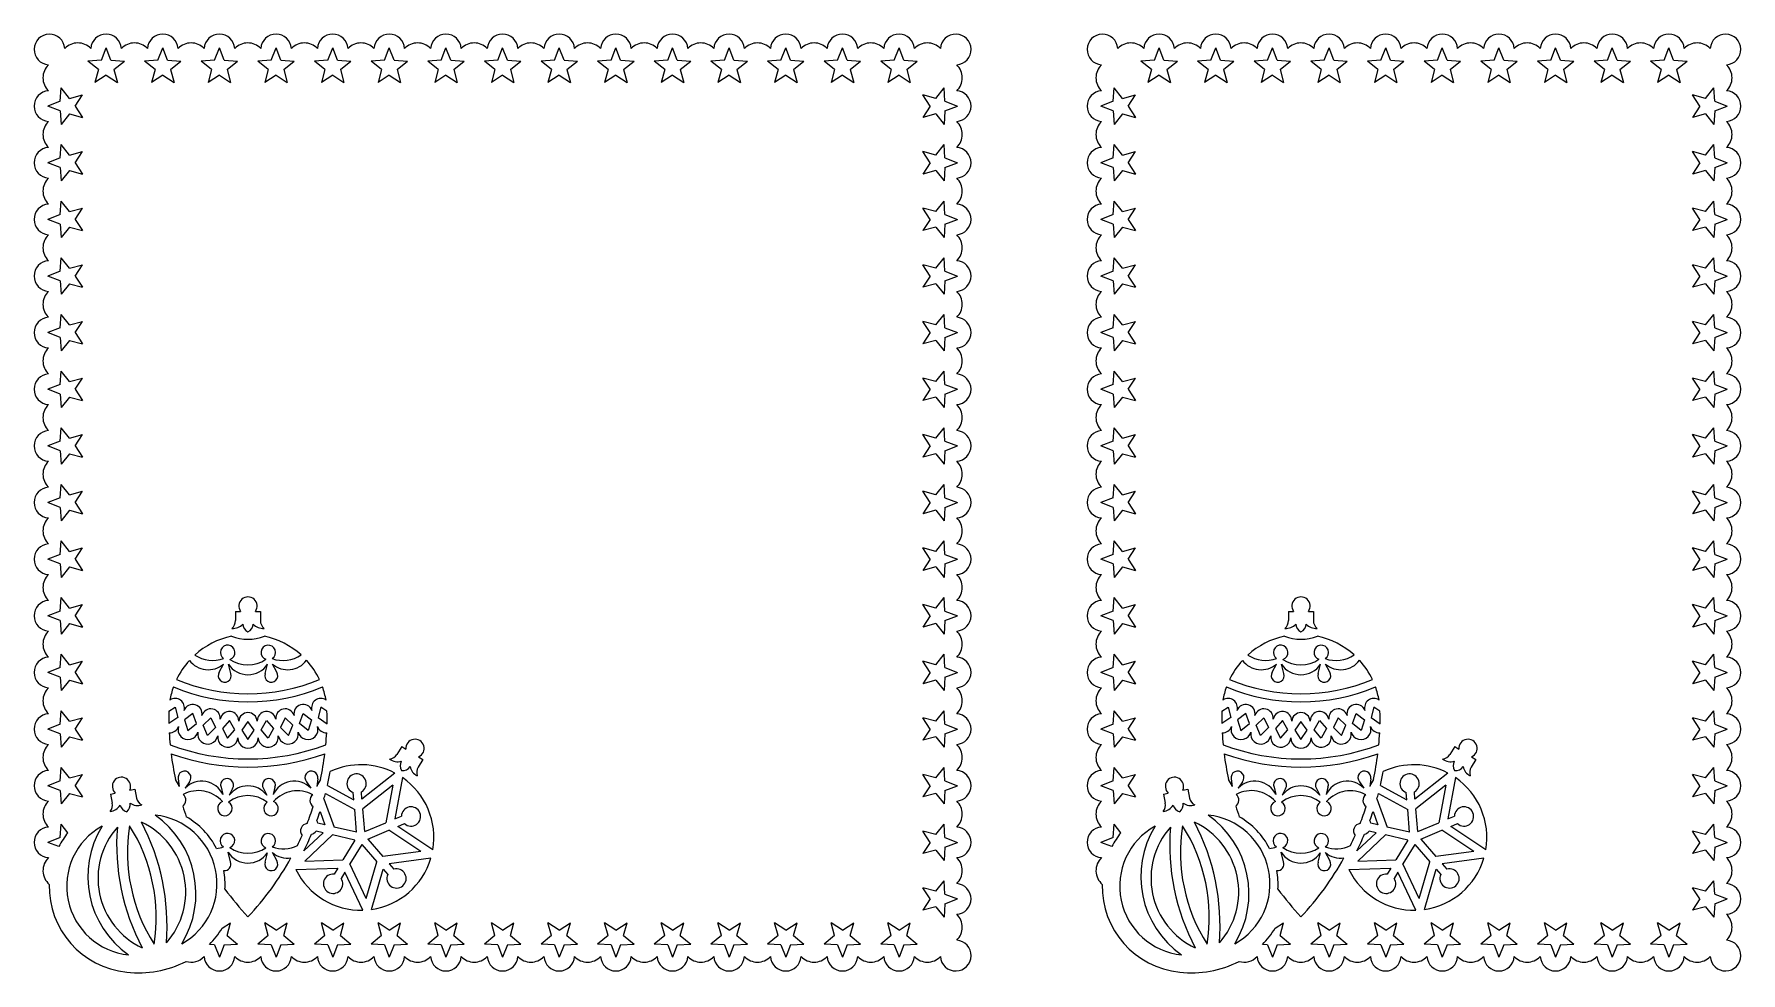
# Model space of a CAD drawing. Extents: x 360 to 782, y 324 to 556.
import ezdxf

# ---------------------------------------------------------------- set-up
doc = ezdxf.new("R2010")
doc.units = 0
doc.layers.get('0').update_dxf_attribs({"linetype": 'CONTINUOUS'})

msp = doc.modelspace()

# ---------------------------------------------------------------- linework, layer by layer
for p, q in [((376.774275, 549.134526), (373.456782, 548.966465)), ((376.041907, 546.880527), (373.456782, 548.966465)), ((376.774275, 549.134526), (377.959273, 552.237716)), ((379.14427, 549.134526), (377.959273, 552.237716)), ((379.14427, 549.134526), (382.461763, 548.966465)), ((379.876639, 546.880527), (382.461763, 548.966465)), ((390.774275, 549.134526), (387.456782, 548.966465)), ((390.041907, 546.880527), (387.456782, 548.966465)), ((390.774275, 549.134526), (391.959273, 552.237716)), ((393.14427, 549.134526), (391.959273, 552.237716)), ((393.14427, 549.134526), (396.461763, 548.966465)), ((393.876639, 546.880527), (396.461763, 548.966465)), ((404.774275, 549.134526), (401.456782, 548.966465)), ((404.041907, 546.880527), (401.456782, 548.966465)), ((404.774275, 549.134526), (405.959273, 552.237716)), ((407.14427, 549.134526), (405.959273, 552.237716)), ((407.14427, 549.134526), (410.461763, 548.966465)), ((407.876639, 546.880527), (410.461763, 548.966465)), ((418.774275, 549.134526), (415.456782, 548.966465)), ((418.041907, 546.880527), (415.456782, 548.966465)), ((418.774275, 549.134526), (419.959273, 552.237716)), ((421.14427, 549.134526), (419.959273, 552.237716)), ((421.14427, 549.134526), (424.461763, 548.966465)), ((421.876639, 546.880527), (424.461763, 548.966465)), ((432.774275, 549.134526), (429.456782, 548.966465)), ((432.041907, 546.880527), (429.456782, 548.966465)), ((432.774275, 549.134526), (433.959273, 552.237716)), ((435.14427, 549.134526), (433.959273, 552.237716)), ((435.14427, 549.134526), (438.461763, 548.966465)), ((435.876639, 546.880527), (438.461763, 548.966465)), ((446.774275, 549.134526), (443.456782, 548.966465)), ((446.041907, 546.880527), (443.456782, 548.966465)), ((446.774275, 549.134526), (447.959273, 552.237716)), ((449.14427, 549.134526), (447.959273, 552.237716)), ((449.14427, 549.134526), (452.461763, 548.966465)), ((449.876639, 546.880527), (452.461763, 548.966465)), ((460.774275, 549.134526), (457.456782, 548.966465)), ((460.041907, 546.880527), (457.456782, 548.966465)), ((460.774275, 549.134526), (461.959273, 552.237716)), ((463.14427, 549.134526), (461.959273, 552.237716)), ((463.14427, 549.134526), (466.461763, 548.966465)), ((463.876639, 546.880527), (466.461763, 548.966465)), ((474.774275, 549.134526), (471.456782, 548.966465)), ((474.041907, 546.880527), (471.456782, 548.966465)), ((474.774275, 549.134526), (475.959273, 552.237716)), ((477.14427, 549.134526), (475.959273, 552.237716)), ((477.14427, 549.134526), (480.461763, 548.966465)), ((477.876639, 546.880527), (480.461763, 548.966465)), ((488.774275, 549.134526), (485.456782, 548.966465)), ((488.041907, 546.880527), (485.456782, 548.966465)), ((488.774275, 549.134526), (489.959273, 552.237716)), ((491.14427, 549.134526), (489.959273, 552.237716)), ((491.14427, 549.134526), (494.461763, 548.966465)), ((491.876639, 546.880527), (494.461763, 548.966465)), ((502.774275, 549.134526), (499.456782, 548.966465)), ((502.041907, 546.880527), (499.456782, 548.966465)), ((502.774275, 549.134526), (503.959273, 552.237716)), ((505.14427, 549.134526), (503.959273, 552.237716)), ((505.14427, 549.134526), (508.461763, 548.966465)), ((505.876639, 546.880527), (508.461763, 548.966465)), ((516.774275, 549.134526), (513.456782, 548.966465)), ((516.041907, 546.880527), (513.456782, 548.966465)), ((516.774275, 549.134526), (517.959273, 552.237716)), ((519.14427, 549.134526), (517.959273, 552.237716)), ((519.14427, 549.134526), (522.461763, 548.966465)), ((519.876639, 546.880527), (522.461763, 548.966465)), ((530.774275, 549.134526), (527.456782, 548.966465)), ((530.041907, 546.880527), (527.456782, 548.966465)), ((530.774275, 549.134526), (531.959273, 552.237716)), ((533.14427, 549.134526), (531.959273, 552.237716)), ((533.14427, 549.134526), (536.461763, 548.966465)), ((533.876639, 546.880527), (536.461763, 548.966465)), ((544.774275, 549.134526), (541.456782, 548.966465)), ((544.041907, 546.880527), (541.456782, 548.966465)), ((544.774275, 549.134526), (545.959273, 552.237716)), ((547.14427, 549.134526), (545.959273, 552.237716)), ((547.14427, 549.134526), (550.461763, 548.966465)), ((547.876639, 546.880527), (550.461763, 548.966465)), ((558.774275, 549.134526), (555.456782, 548.966465)), ((558.041907, 546.880527), (555.456782, 548.966465)), ((558.774275, 549.134526), (559.959273, 552.237716)), ((561.14427, 549.134526), (559.959273, 552.237716)), ((561.14427, 549.134526), (564.461763, 548.966465)), ((561.876639, 546.880527), (564.461763, 548.966465)), ((572.774275, 549.134526), (569.456782, 548.966465)), ((572.041907, 546.880527), (569.456782, 548.966465)), ((572.774275, 549.134526), (573.959273, 552.237716)), ((575.14427, 549.134526), (573.959273, 552.237716)), ((575.14427, 549.134526), (578.461763, 548.966465)), ((575.876639, 546.880527), (578.461763, 548.966465)), ((637.065088, 549.134526), (633.747594, 548.966465)), ((636.332719, 546.880527), (633.747594, 548.966465)), ((637.065088, 549.134526), (638.250085, 552.237716)), ((639.435083, 549.134526), (638.250085, 552.237716)), ((639.435083, 549.134526), (642.752576, 548.966465)), ((640.167451, 546.880527), (642.752576, 548.966465)), ((651.065088, 549.134526), (647.747594, 548.966465)), ((650.332719, 546.880527), (647.747594, 548.966465)), ((651.065088, 549.134526), (652.250085, 552.237716)), ((653.435083, 549.134526), (652.250085, 552.237716)), ((653.435083, 549.134526), (656.752576, 548.966465)), ((654.167451, 546.880527), (656.752576, 548.966465)), ((665.065088, 549.134526), (661.747594, 548.966465)), ((664.332719, 546.880527), (661.747594, 548.966465)), ((665.065088, 549.134526), (666.250085, 552.237716)), ((667.435083, 549.134526), (666.250085, 552.237716)), ((667.435083, 549.134526), (670.752576, 548.966465)), ((668.167451, 546.880527), (670.752576, 548.966465)), ((679.065088, 549.134526), (675.747594, 548.966465)), ((678.332719, 546.880527), (675.747594, 548.966465)), ((679.065088, 549.134526), (680.250085, 552.237716)), ((681.435083, 549.134526), (680.250085, 552.237716)), ((681.435083, 549.134526), (684.752576, 548.966465)), ((682.167451, 546.880527), (684.752576, 548.966465)), ((693.065088, 549.134526), (689.747594, 548.966465)), ((692.332719, 546.880527), (689.747594, 548.966465)), ((693.065088, 549.134526), (694.250085, 552.237716)), ((695.435083, 549.134526), (694.250085, 552.237716)), ((695.435083, 549.134526), (698.752576, 548.966465)), ((696.167451, 546.880527), (698.752576, 548.966465)), ((707.065088, 549.134526), (703.747594, 548.966465)), ((706.332719, 546.880527), (703.747594, 548.966465)), ((707.065088, 549.134526), (708.250085, 552.237716)), ((709.435083, 549.134526), (708.250085, 552.237716)), ((709.435083, 549.134526), (712.752576, 548.966465)), ((710.167451, 546.880527), (712.752576, 548.966465)), ((721.065088, 549.134526), (717.747594, 548.966465)), ((720.332719, 546.880527), (717.747594, 548.966465)), ((721.065088, 549.134526), (722.250085, 552.237716)), ((723.435083, 549.134526), (722.250085, 552.237716)), ((723.435083, 549.134526), (726.752576, 548.966465)), ((724.167451, 546.880527), (726.752576, 548.966465)), ((735.065088, 549.134526), (731.747594, 548.966465)), ((734.332719, 546.880527), (731.747594, 548.966465)), ((735.065088, 549.134526), (736.250085, 552.237716)), ((737.435083, 549.134526), (736.250085, 552.237716)), ((737.435083, 549.134526), (740.752576, 548.966465)), ((738.167451, 546.880527), (740.752576, 548.966465)), ((749.065088, 549.134526), (745.747594, 548.966465)), ((748.332719, 546.880527), (745.747594, 548.966465)), ((749.065088, 549.134526), (750.250085, 552.237716)), ((751.435083, 549.134526), (750.250085, 552.237716)), ((751.435083, 549.134526), (754.752576, 548.966465)), ((752.167451, 546.880527), (754.752576, 548.966465)), ((763.065088, 549.134526), (759.747594, 548.966465)), ((762.332719, 546.880527), (759.747594, 548.966465)), ((763.065088, 549.134526), (764.250085, 552.237716)), ((765.435083, 549.134526), (764.250085, 552.237716)), ((765.435083, 549.134526), (768.752576, 548.966465)), ((766.167451, 546.880527), (768.752576, 548.966465)), ((376.041907, 546.880527), (375.17658, 543.673469)), ((377.959273, 545.487479), (375.17658, 543.673469)), ((377.959273, 545.487479), (380.741965, 543.673469)), ((379.876639, 546.880527), (380.741965, 543.673469)), ((390.041907, 546.880527), (389.17658, 543.673469)), ((391.959273, 545.487479), (389.17658, 543.673469)), ((391.959273, 545.487479), (394.741965, 543.673469)), ((393.876639, 546.880527), (394.741965, 543.673469)), ((404.041907, 546.880527), (403.17658, 543.673469)), ((405.959273, 545.487479), (403.17658, 543.673469)), ((405.959273, 545.487479), (408.741965, 543.673469)), ((407.876639, 546.880527), (408.741965, 543.673469)), ((418.041907, 546.880527), (417.17658, 543.673469)), ((419.959273, 545.487479), (417.17658, 543.673469)), ((419.959273, 545.487479), (422.741965, 543.673469)), ((421.876639, 546.880527), (422.741965, 543.673469)), ((432.041907, 546.880527), (431.17658, 543.673469)), ((433.959273, 545.487479), (431.17658, 543.673469)), ((433.959273, 545.487479), (436.741965, 543.673469)), ((435.876639, 546.880527), (436.741965, 543.673469)), ((446.041907, 546.880527), (445.17658, 543.673469)), ((447.959273, 545.487479), (445.17658, 543.673469)), ((447.959273, 545.487479), (450.741965, 543.673469)), ((449.876639, 546.880527), (450.741965, 543.673469)), ((460.041907, 546.880527), (459.17658, 543.673469)), ((461.959273, 545.487479), (459.17658, 543.673469)), ((461.959273, 545.487479), (464.741965, 543.673469)), ((463.876639, 546.880527), (464.741965, 543.673469)), ((474.041907, 546.880527), (473.17658, 543.673469)), ((475.959273, 545.487479), (473.17658, 543.673469)), ((475.959273, 545.487479), (478.741965, 543.673469)), ((477.876639, 546.880527), (478.741965, 543.673469)), ((488.041907, 546.880527), (487.17658, 543.673469)), ((489.959273, 545.487479), (487.17658, 543.673469)), ((489.959273, 545.487479), (492.741965, 543.673469)), ((491.876639, 546.880527), (492.741965, 543.673469)), ((502.041907, 546.880527), (501.17658, 543.673469)), ((503.959273, 545.487479), (501.17658, 543.673469)), ((503.959273, 545.487479), (506.741965, 543.673469)), ((505.876639, 546.880527), (506.741965, 543.673469)), ((516.041907, 546.880527), (515.17658, 543.673469)), ((517.959273, 545.487479), (515.17658, 543.673469)), ((517.959273, 545.487479), (520.741965, 543.673469)), ((519.876639, 546.880527), (520.741965, 543.673469)), ((530.041907, 546.880527), (529.17658, 543.673469)), ((531.959273, 545.487479), (529.17658, 543.673469)), ((531.959273, 545.487479), (534.741965, 543.673469)), ((533.876639, 546.880527), (534.741965, 543.673469)), ((544.041907, 546.880527), (543.17658, 543.673469)), ((545.959273, 545.487479), (543.17658, 543.673469)), ((545.959273, 545.487479), (548.741965, 543.673469)), ((547.876639, 546.880527), (548.741965, 543.673469)), ((558.041907, 546.880527), (557.17658, 543.673469)), ((559.959273, 545.487479), (557.17658, 543.673469)), ((559.959273, 545.487479), (562.741965, 543.673469)), ((561.876639, 546.880527), (562.741965, 543.673469)), ((572.041907, 546.880527), (571.17658, 543.673469)), ((573.959273, 545.487479), (571.17658, 543.673469)), ((573.959273, 545.487479), (576.741965, 543.673469)), ((575.876639, 546.880527), (576.741965, 543.673469)), ((636.332719, 546.880527), (635.467393, 543.673469)), ((638.250085, 545.487479), (635.467393, 543.673469)), ((638.250085, 545.487479), (641.032778, 543.673469)), ((640.167451, 546.880527), (641.032778, 543.673469)), ((650.332719, 546.880527), (649.467393, 543.673469)), ((652.250085, 545.487479), (649.467393, 543.673469)), ((652.250085, 545.487479), (655.032778, 543.673469)), ((654.167451, 546.880527), (655.032778, 543.673469)), ((664.332719, 546.880527), (663.467393, 543.673469)), ((666.250085, 545.487479), (663.467393, 543.673469)), ((666.250085, 545.487479), (669.032778, 543.673469)), ((668.167451, 546.880527), (669.032778, 543.673469)), ((678.332719, 546.880527), (677.467393, 543.673469)), ((680.250085, 545.487479), (677.467393, 543.673469)), ((680.250085, 545.487479), (683.032778, 543.673469)), ((682.167451, 546.880527), (683.032778, 543.673469)), ((692.332719, 546.880527), (691.467393, 543.673469)), ((694.250085, 545.487479), (691.467393, 543.673469)), ((694.250085, 545.487479), (697.032778, 543.673469)), ((696.167451, 546.880527), (697.032778, 543.673469)), ((706.332719, 546.880527), (705.467393, 543.673469)), ((708.250085, 545.487479), (705.467393, 543.673469)), ((708.250085, 545.487479), (711.032778, 543.673469)), ((710.167451, 546.880527), (711.032778, 543.673469)), ((720.332719, 546.880527), (719.467393, 543.673469)), ((722.250085, 545.487479), (719.467393, 543.673469)), ((722.250085, 545.487479), (725.032778, 543.673469)), ((724.167451, 546.880527), (725.032778, 543.673469)), ((734.332719, 546.880527), (733.467393, 543.673469)), ((736.250085, 545.487479), (733.467393, 543.673469)), ((736.250085, 545.487479), (739.032778, 543.673469)), ((738.167451, 546.880527), (739.032778, 543.673469)), ((748.332719, 546.880527), (747.467393, 543.673469)), ((750.250085, 545.487479), (747.467393, 543.673469)), ((750.250085, 545.487479), (753.032778, 543.673469)), ((752.167451, 546.880527), (753.032778, 543.673469)), ((762.332719, 546.880527), (761.467393, 543.673469)), ((764.250085, 545.487479), (761.467393, 543.673469)), ((764.250085, 545.487479), (767.032778, 543.673469)), ((766.167451, 546.880527), (767.032778, 543.673469)), ((366.636845, 538.997095), (366.804906, 542.314589)), ((368.890844, 539.729464), (366.804906, 542.314589)), ((368.890844, 539.729464), (372.097901, 540.59479)), ((370.283892, 537.812098), (372.097901, 540.59479)), ((583.027701, 539.729464), (579.820644, 540.59479)), ((581.634654, 537.812098), (579.820644, 540.59479)), ((583.027701, 539.729464), (585.113639, 542.314589)), ((585.2817, 538.997095), (585.113639, 542.314589)), ((626.927658, 538.997095), (627.095718, 542.314589)), ((629.181656, 539.729464), (627.095718, 542.314589)), ((629.181656, 539.729464), (632.388714, 540.59479)), ((630.574704, 537.812098), (632.388714, 540.59479)), ((773.318514, 539.729464), (770.111457, 540.59479)), ((771.925466, 537.812098), (770.111457, 540.59479)), ((773.318514, 539.729464), (775.404452, 542.314589)), ((775.572513, 538.997095), (775.404452, 542.314589)), ((366.636845, 538.997095), (363.533655, 537.812098)), ((366.636845, 536.627101), (363.533655, 537.812098)), ((366.636845, 536.627101), (366.804906, 533.309607)), ((368.890844, 535.894732), (366.804906, 533.309607)), ((368.890844, 535.894732), (372.097901, 535.029406)), ((370.283892, 537.812098), (372.097901, 535.029406)), ((581.634654, 537.812098), (579.820644, 535.029406)), ((583.027701, 535.894732), (579.820644, 535.029406)), ((583.027701, 535.894732), (585.113639, 533.309607)), ((585.2817, 536.627101), (585.113639, 533.309607)), ((585.2817, 538.997095), (588.38489, 537.812098)), ((585.2817, 536.627101), (588.38489, 537.812098)), ((626.927658, 538.997095), (623.824467, 537.812098)), ((626.927658, 536.627101), (623.824467, 537.812098)), ((626.927658, 536.627101), (627.095718, 533.309607)), ((629.181656, 535.894732), (627.095718, 533.309607)), ((629.181656, 535.894732), (632.388714, 535.029406)), ((630.574704, 537.812098), (632.388714, 535.029406)), ((771.925466, 537.812098), (770.111457, 535.029406)), ((773.318514, 535.894732), (770.111457, 535.029406)), ((773.318514, 535.894732), (775.404452, 533.309607)), ((775.572513, 536.627101), (775.404452, 533.309607)), ((775.572513, 538.997095), (778.675703, 537.812098)), ((775.572513, 536.627101), (778.675703, 537.812098)), ((366.636845, 524.997095), (366.804906, 528.314589)), ((368.890844, 525.729464), (366.804906, 528.314589)), ((583.027701, 525.729464), (585.113639, 528.314589)), ((585.2817, 524.997095), (585.113639, 528.314589)), ((626.927658, 524.997095), (627.095718, 528.314589)), ((629.181656, 525.729464), (627.095718, 528.314589)), ((773.318514, 525.729464), (775.404452, 528.314589)), ((775.572513, 524.997095), (775.404452, 528.314589)), ((366.636845, 524.997095), (363.533655, 523.812098)), ((366.636845, 522.627101), (363.533655, 523.812098)), ((368.890844, 525.729464), (372.097901, 526.59479)), ((370.283892, 523.812098), (372.097901, 526.59479)), ((370.283892, 523.812098), (372.097901, 521.029406)), ((581.634654, 523.812098), (579.820644, 526.59479)), ((583.027701, 525.729464), (579.820644, 526.59479)), ((581.634654, 523.812098), (579.820644, 521.029406)), ((585.2817, 524.997095), (588.38489, 523.812098)), ((585.2817, 522.627101), (588.38489, 523.812098)), ((626.927658, 524.997095), (623.824467, 523.812098)), ((626.927658, 522.627101), (623.824467, 523.812098)), ((629.181656, 525.729464), (632.388714, 526.59479)), ((630.574704, 523.812098), (632.388714, 526.59479)), ((630.574704, 523.812098), (632.388714, 521.029406)), ((773.318514, 525.729464), (770.111457, 526.59479)), ((771.925466, 523.812098), (770.111457, 526.59479)), ((771.925466, 523.812098), (770.111457, 521.029406)), ((775.572513, 524.997095), (778.675703, 523.812098)), ((775.572513, 522.627101), (778.675703, 523.812098)), ((366.636845, 522.627101), (366.804906, 519.309607)), ((368.890844, 521.894732), (366.804906, 519.309607)), ((368.890844, 521.894732), (372.097901, 521.029406)), ((583.027701, 521.894732), (579.820644, 521.029406)), ((583.027701, 521.894732), (585.113639, 519.309607)), ((585.2817, 522.627101), (585.113639, 519.309607)), ((626.927658, 522.627101), (627.095718, 519.309607)), ((629.181656, 521.894732), (627.095718, 519.309607)), ((629.181656, 521.894732), (632.388714, 521.029406)), ((773.318514, 521.894732), (770.111457, 521.029406)), ((773.318514, 521.894732), (775.404452, 519.309607)), ((775.572513, 522.627101), (775.404452, 519.309607)), ((366.636845, 510.997095), (363.533655, 509.812098)), ((366.636845, 510.997095), (366.804906, 514.314589)), ((368.890844, 511.729464), (366.804906, 514.314589)), ((368.890844, 511.729464), (372.097901, 512.59479)), ((370.283892, 509.812098), (372.097901, 512.59479)), ((583.027701, 511.729464), (579.820644, 512.59479)), ((581.634654, 509.812098), (579.820644, 512.59479)), ((583.027701, 511.729464), (585.113639, 514.314589)), ((585.2817, 510.997095), (585.113639, 514.314589)), ((585.2817, 510.997095), (588.38489, 509.812098)), ((626.927658, 510.997095), (623.824467, 509.812098)), ((626.927658, 510.997095), (627.095718, 514.314589)), ((629.181656, 511.729464), (627.095718, 514.314589)), ((629.181656, 511.729464), (632.388714, 512.59479)), ((630.574704, 509.812098), (632.388714, 512.59479)), ((771.925466, 509.812098), (770.111457, 512.59479)), ((773.318514, 511.729464), (770.111457, 512.59479)), ((773.318514, 511.729464), (775.404452, 514.314589)), ((775.572513, 510.997095), (775.404452, 514.314589)), ((775.572513, 510.997095), (778.675703, 509.812098)), ((366.636845, 508.627101), (363.533655, 509.812098)), ((366.636845, 508.627101), (366.804906, 505.309607)), ((368.890844, 507.894732), (366.804906, 505.309607)), ((368.890844, 507.894732), (372.097901, 507.029406)), ((370.283892, 509.812098), (372.097901, 507.029406)), ((581.634654, 509.812098), (579.820644, 507.029406)), ((583.027701, 507.894732), (579.820644, 507.029406)), ((583.027701, 507.894732), (585.113639, 505.309607)), ((585.2817, 508.627101), (585.113639, 505.309607)), ((585.2817, 508.627101), (588.38489, 509.812098)), ((626.927658, 508.627101), (623.824467, 509.812098)), ((626.927658, 508.627101), (627.095718, 505.309607)), ((629.181656, 507.894732), (627.095718, 505.309607)), ((629.181656, 507.894732), (632.388714, 507.029406)), ((630.574704, 509.812098), (632.388714, 507.029406)), ((771.925466, 509.812098), (770.111457, 507.029406)), ((773.318514, 507.894732), (770.111457, 507.029406)), ((773.318514, 507.894732), (775.404452, 505.309607)), ((775.572513, 508.627101), (775.404452, 505.309607)), ((775.572513, 508.627101), (778.675703, 509.812098)), ((366.636845, 496.997095), (366.804906, 500.314589)), ((368.890844, 497.729464), (366.804906, 500.314589)), ((368.890844, 497.729464), (372.097901, 498.59479)), ((370.283892, 495.812098), (372.097901, 498.59479)), ((581.634654, 495.812098), (579.820644, 498.59479)), ((583.027701, 497.729464), (579.820644, 498.59479)), ((583.027701, 497.729464), (585.113639, 500.314589)), ((585.2817, 496.997095), (585.113639, 500.314589)), ((626.927658, 496.997095), (627.095718, 500.314589)), ((629.181656, 497.729464), (627.095718, 500.314589)), ((629.181656, 497.729464), (632.388714, 498.59479)), ((630.574704, 495.812098), (632.388714, 498.59479)), ((773.318514, 497.729464), (770.111457, 498.59479)), ((771.925466, 495.812098), (770.111457, 498.59479)), ((773.318514, 497.729464), (775.404452, 500.314589)), ((775.572513, 496.997095), (775.404452, 500.314589)), ((366.636845, 496.997095), (363.533655, 495.812098)), ((366.636845, 494.627101), (363.533655, 495.812098)), ((366.636845, 494.627101), (366.804906, 491.309607)), ((368.890844, 493.894732), (366.804906, 491.309607)), ((368.890844, 493.894732), (372.097901, 493.029406)), ((370.283892, 495.812098), (372.097901, 493.029406)), ((581.634654, 495.812098), (579.820644, 493.029406)), ((583.027701, 493.894732), (579.820644, 493.029406)), ((583.027701, 493.894732), (585.113639, 491.309607)), ((585.2817, 494.627101), (585.113639, 491.309607)), ((585.2817, 496.997095), (588.38489, 495.812098)), ((585.2817, 494.627101), (588.38489, 495.812098)), ((626.927658, 496.997095), (623.824467, 495.812098)), ((626.927658, 494.627101), (623.824467, 495.812098)), ((626.927658, 494.627101), (627.095718, 491.309607)), ((629.181656, 493.894732), (627.095718, 491.309607)), ((629.181656, 493.894732), (632.388714, 493.029406)), ((630.574704, 495.812098), (632.388714, 493.029406)), ((771.925466, 495.812098), (770.111457, 493.029406)), ((773.318514, 493.894732), (770.111457, 493.029406)), ((773.318514, 493.894732), (775.404452, 491.309607)), ((775.572513, 494.627101), (775.404452, 491.309607)), ((775.572513, 496.997095), (778.675703, 495.812098)), ((775.572513, 494.627101), (778.675703, 495.812098)), ((366.636845, 482.997095), (366.804906, 486.314589)), ((368.890844, 483.729464), (366.804906, 486.314589)), ((583.027701, 483.729464), (585.113639, 486.314589)), ((585.2817, 482.997095), (585.113639, 486.314589)), ((626.927658, 482.997095), (627.095718, 486.314589)), ((629.181656, 483.729464), (627.095718, 486.314589)), ((773.318514, 483.729464), (775.404452, 486.314589)), ((775.572513, 482.997095), (775.404452, 486.314589)), ((366.636845, 482.997095), (363.533655, 481.812098)), ((366.636845, 480.627101), (363.533655, 481.812098)), ((368.890844, 483.729464), (372.097901, 484.59479)), ((370.283892, 481.812098), (372.097901, 484.59479)), ((370.283892, 481.812098), (372.097901, 479.029406)), ((581.634654, 481.812098), (579.820644, 484.59479)), ((583.027701, 483.729464), (579.820644, 484.59479)), ((581.634654, 481.812098), (579.820644, 479.029406)), ((585.2817, 482.997095), (588.38489, 481.812098)), ((585.2817, 480.627101), (588.38489, 481.812098)), ((626.927658, 482.997095), (623.824467, 481.812098)), ((626.927658, 480.627101), (623.824467, 481.812098)), ((629.181656, 483.729464), (632.388714, 484.59479)), ((630.574704, 481.812098), (632.388714, 484.59479)), ((630.574704, 481.812098), (632.388714, 479.029406)), ((773.318514, 483.729464), (770.111457, 484.59479)), ((771.925466, 481.812098), (770.111457, 484.59479)), ((771.925466, 481.812098), (770.111457, 479.029406)), ((775.572513, 482.997095), (778.675703, 481.812098)), ((775.572513, 480.627101), (778.675703, 481.812098)), ((366.636845, 480.627101), (366.804906, 477.309607)), ((368.890844, 479.894732), (366.804906, 477.309607)), ((368.890844, 479.894732), (372.097901, 479.029406)), ((583.027701, 479.894732), (579.820644, 479.029406)), ((583.027701, 479.894732), (585.113639, 477.309607)), ((585.2817, 480.627101), (585.113639, 477.309607)), ((626.927658, 480.627101), (627.095718, 477.309607)), ((629.181656, 479.894732), (627.095718, 477.309607)), ((629.181656, 479.894732), (632.388714, 479.029406)), ((773.318514, 479.894732), (770.111457, 479.029406)), ((773.318514, 479.894732), (775.404452, 477.309607)), ((775.572513, 480.627101), (775.404452, 477.309607)), ((366.636845, 468.997095), (363.533655, 467.812098)), ((366.636845, 468.997095), (366.804906, 472.314589)), ((368.890844, 469.729464), (366.804906, 472.314589)), ((368.890844, 469.729464), (372.097901, 470.59479)), ((370.283892, 467.812098), (372.097901, 470.59479)), ((581.634654, 467.812098), (579.820644, 470.59479)), ((583.027701, 469.729464), (579.820644, 470.59479)), ((583.027701, 469.729464), (585.113639, 472.314589)), ((585.2817, 468.997095), (585.113639, 472.314589)), ((585.2817, 468.997095), (588.38489, 467.812098)), ((626.927658, 468.997095), (623.824467, 467.812098)), ((626.927658, 468.997095), (627.095718, 472.314589)), ((629.181656, 469.729464), (627.095718, 472.314589)), ((629.181656, 469.729464), (632.388714, 470.59479)), ((630.574704, 467.812098), (632.388714, 470.59479)), ((773.318514, 469.729464), (770.111457, 470.59479)), ((771.925466, 467.812098), (770.111457, 470.59479)), ((773.318514, 469.729464), (775.404452, 472.314589)), ((775.572513, 468.997095), (775.404452, 472.314589)), ((775.572513, 468.997095), (778.675703, 467.812098)), ((366.636845, 466.627101), (363.533655, 467.812098)), ((366.636845, 466.627101), (366.804906, 463.309607)), ((368.890844, 465.894732), (366.804906, 463.309607)), ((368.890844, 465.894732), (372.097901, 465.029406)), ((370.283892, 467.812098), (372.097901, 465.029406)), ((581.634654, 467.812098), (579.820644, 465.029406)), ((583.027701, 465.894732), (579.820644, 465.029406)), ((583.027701, 465.894732), (585.113639, 463.309607)), ((585.2817, 466.627101), (585.113639, 463.309607)), ((585.2817, 466.627101), (588.38489, 467.812098)), ((626.927658, 466.627101), (623.824467, 467.812098)), ((626.927658, 466.627101), (627.095718, 463.309607)), ((629.181656, 465.894732), (627.095718, 463.309607)), ((629.181656, 465.894732), (632.388714, 465.029406)), ((630.574704, 467.812098), (632.388714, 465.029406)), ((771.925466, 467.812098), (770.111457, 465.029406)), ((773.318514, 465.894732), (770.111457, 465.029406)), ((773.318514, 465.894732), (775.404452, 463.309607)), ((775.572513, 466.627101), (775.404452, 463.309607)), ((775.572513, 466.627101), (778.675703, 467.812098)), ((366.636845, 454.997095), (366.804906, 458.314589)), ((368.890844, 455.729464), (366.804906, 458.314589)), ((368.890844, 455.729464), (372.097901, 456.59479)), ((370.283892, 453.812098), (372.097901, 456.59479)), ((583.027701, 455.729464), (579.820644, 456.59479)), ((581.634654, 453.812098), (579.820644, 456.59479)), ((583.027701, 455.729464), (585.113639, 458.314589)), ((585.2817, 454.997095), (585.113639, 458.314589)), ((626.927658, 454.997095), (627.095718, 458.314589)), ((629.181656, 455.729464), (627.095718, 458.314589)), ((629.181656, 455.729464), (632.388714, 456.59479)), ((630.574704, 453.812098), (632.388714, 456.59479)), ((771.925466, 453.812098), (770.111457, 456.59479)), ((773.318514, 455.729464), (770.111457, 456.59479)), ((773.318514, 455.729464), (775.404452, 458.314589)), ((775.572513, 454.997095), (775.404452, 458.314589)), ((366.636845, 454.997095), (363.533655, 453.812098)), ((366.636845, 452.627101), (363.533655, 453.812098)), ((366.636845, 452.627101), (366.804906, 449.309607)), ((368.890844, 451.894732), (366.804906, 449.309607)), ((368.890844, 451.894732), (372.097901, 451.029406)), ((370.283892, 453.812098), (372.097901, 451.029406)), ((581.634654, 453.812098), (579.820644, 451.029406)), ((583.027701, 451.894732), (579.820644, 451.029406)), ((583.027701, 451.894732), (585.113639, 449.309607)), ((585.2817, 452.627101), (585.113639, 449.309607)), ((585.2817, 454.997095), (588.38489, 453.812098)), ((585.2817, 452.627101), (588.38489, 453.812098)), ((626.927658, 454.997095), (623.824467, 453.812098)), ((626.927658, 452.627101), (623.824467, 453.812098)), ((626.927658, 452.627101), (627.095718, 449.309607)), ((629.181656, 451.894732), (627.095718, 449.309607)), ((629.181656, 451.894732), (632.388714, 451.029406)), ((630.574704, 453.812098), (632.388714, 451.029406)), ((771.925466, 453.812098), (770.111457, 451.029406)), ((773.318514, 451.894732), (770.111457, 451.029406)), ((773.318514, 451.894732), (775.404452, 449.309607)), ((775.572513, 452.627101), (775.404452, 449.309607)), ((775.572513, 454.997095), (778.675703, 453.812098)), ((775.572513, 452.627101), (778.675703, 453.812098)), ((366.636845, 440.997095), (366.804906, 444.314589)), ((368.890844, 441.729464), (366.804906, 444.314589)), ((583.027701, 441.729464), (585.113639, 444.314589)), ((585.2817, 440.997095), (585.113639, 444.314589)), ((626.927658, 440.997095), (627.095718, 444.314589)), ((629.181656, 441.729464), (627.095718, 444.314589)), ((773.318514, 441.729464), (775.404452, 444.314589)), ((775.572513, 440.997095), (775.404452, 444.314589)), ((366.636845, 440.997095), (363.533655, 439.812098)), ((366.636845, 438.627101), (363.533655, 439.812098)), ((368.890844, 441.729464), (372.097901, 442.59479)), ((370.283892, 439.812098), (372.097901, 442.59479)), ((370.283892, 439.812098), (372.097901, 437.029406)), ((581.634654, 439.812098), (579.820644, 442.59479)), ((583.027701, 441.729464), (579.820644, 442.59479)), ((581.634654, 439.812098), (579.820644, 437.029406)), ((585.2817, 440.997095), (588.38489, 439.812098)), ((585.2817, 438.627101), (588.38489, 439.812098)), ((626.927658, 440.997095), (623.824467, 439.812098)), ((626.927658, 438.627101), (623.824467, 439.812098)), ((629.181656, 441.729464), (632.388714, 442.59479)), ((630.574704, 439.812098), (632.388714, 442.59479)), ((630.574704, 439.812098), (632.388714, 437.029406)), ((773.318514, 441.729464), (770.111457, 442.59479)), ((771.925466, 439.812098), (770.111457, 442.59479)), ((771.925466, 439.812098), (770.111457, 437.029406)), ((775.572513, 440.997095), (778.675703, 439.812098)), ((775.572513, 438.627101), (778.675703, 439.812098)), ((366.636845, 438.627101), (366.804906, 435.309607)), ((368.890844, 437.894732), (366.804906, 435.309607)), ((368.890844, 437.894732), (372.097901, 437.029406)), ((583.027701, 437.894732), (579.820644, 437.029406)), ((583.027701, 437.894732), (585.113639, 435.309607)), ((585.2817, 438.627101), (585.113639, 435.309607)), ((626.927658, 438.627101), (627.095718, 435.309607)), ((629.181656, 437.894732), (627.095718, 435.309607)), ((629.181656, 437.894732), (632.388714, 437.029406)), ((773.318514, 437.894732), (770.111457, 437.029406)), ((773.318514, 437.894732), (775.404452, 435.309607)), ((775.572513, 438.627101), (775.404452, 435.309607)), ((366.636845, 426.997095), (363.533655, 425.812098)), ((366.636845, 426.997095), (366.804906, 430.314589)), ((368.890844, 427.729464), (366.804906, 430.314589)), ((368.890844, 427.729464), (372.097901, 428.59479)), ((370.283892, 425.812098), (372.097901, 428.59479)), ((583.027701, 427.729464), (579.820644, 428.59479)), ((581.634654, 425.812098), (579.820644, 428.59479)), ((583.027701, 427.729464), (585.113639, 430.314589)), ((585.2817, 426.997095), (585.113639, 430.314589)), ((585.2817, 426.997095), (588.38489, 425.812098)), ((626.927658, 426.997095), (623.824467, 425.812098)), ((626.927658, 426.997095), (627.095718, 430.314589)), ((629.181656, 427.729464), (627.095718, 430.314589)), ((629.181656, 427.729464), (632.388714, 428.59479)), ((630.574704, 425.812098), (632.388714, 428.59479)), ((771.925466, 425.812098), (770.111457, 428.59479)), ((773.318514, 427.729464), (770.111457, 428.59479)), ((773.318514, 427.729464), (775.404452, 430.314589)), ((775.572513, 426.997095), (775.404452, 430.314589)), ((775.572513, 426.997095), (778.675703, 425.812098)), ((366.636845, 424.627101), (363.533655, 425.812098)), ((366.636845, 424.627101), (366.804906, 421.309607)), ((368.890844, 423.894732), (366.804906, 421.309607)), ((368.890844, 423.894732), (372.097901, 423.029406)), ((370.283892, 425.812098), (372.097901, 423.029406)), ((581.634654, 425.812098), (579.820644, 423.029406)), ((583.027701, 423.894732), (579.820644, 423.029406)), ((583.027701, 423.894732), (585.113639, 421.309607)), ((585.2817, 424.627101), (585.113639, 421.309607)), ((585.2817, 424.627101), (588.38489, 425.812098)), ((626.927658, 424.627101), (623.824467, 425.812098)), ((626.927658, 424.627101), (627.095718, 421.309607)), ((629.181656, 423.894732), (627.095718, 421.309607)), ((629.181656, 423.894732), (632.388714, 423.029406)), ((630.574704, 425.812098), (632.388714, 423.029406)), ((771.925466, 425.812098), (770.111457, 423.029406)), ((773.318514, 423.894732), (770.111457, 423.029406)), ((773.318514, 423.894732), (775.404452, 421.309607)), ((775.572513, 424.627101), (775.404452, 421.309607)), ((775.572513, 424.627101), (778.675703, 425.812098)), ((366.636845, 412.997095), (366.804906, 416.314589)), ((368.890844, 413.729464), (366.804906, 416.314589)), ((368.890844, 413.729464), (372.097901, 414.59479)), ((370.283892, 411.812098), (372.097901, 414.59479)), ((583.027701, 413.729464), (579.820644, 414.59479)), ((581.634654, 411.812098), (579.820644, 414.59479)), ((583.027701, 413.729464), (585.113639, 416.314589)), ((585.2817, 412.997095), (585.113639, 416.314589)), ((626.927658, 412.997095), (627.095718, 416.314589)), ((629.181656, 413.729464), (627.095718, 416.314589)), ((629.181656, 413.729464), (632.388714, 414.59479)), ((630.574704, 411.812098), (632.388714, 414.59479)), ((771.925466, 411.812098), (770.111457, 414.59479)), ((773.318514, 413.729464), (770.111457, 414.59479)), ((773.318514, 413.729464), (775.404452, 416.314589)), ((775.572513, 412.997095), (775.404452, 416.314589)), ((366.636845, 412.997095), (363.533655, 411.812098)), ((366.636845, 410.627101), (363.533655, 411.812098)), ((366.636845, 410.627101), (366.804906, 407.309607)), ((368.890844, 409.894732), (366.804906, 407.309607)), ((368.890844, 409.894732), (372.097901, 409.029406)), ((370.283892, 411.812098), (372.097901, 409.029406)), ((409.956964, 412.906428), (411.191641, 412.906428)), ((409.956964, 412.906428), (409.956964, 410.639259)), ((414.853438, 412.906428), (416.088115, 412.906428)), ((416.088115, 412.906428), (416.088115, 410.639259)), ((581.634654, 411.812098), (579.820644, 409.029406)), ((583.027701, 409.894732), (579.820644, 409.029406)), ((583.027701, 409.894732), (585.113639, 407.309607)), ((585.2817, 410.627101), (585.113639, 407.309607)), ((585.2817, 412.997095), (588.38489, 411.812098)), ((585.2817, 410.627101), (588.38489, 411.812098)), ((626.927658, 412.997095), (623.824467, 411.812098)), ((626.927658, 410.627101), (623.824467, 411.812098)), ((626.927658, 410.627101), (627.095718, 407.309607)), ((629.181656, 409.894732), (627.095718, 407.309607)), ((629.181656, 409.894732), (632.388714, 409.029406)), ((630.574704, 411.812098), (632.388714, 409.029406)), ((670.247777, 412.906428), (670.247777, 410.639259)), ((670.247777, 412.906428), (671.482454, 412.906428)), ((675.14425, 412.906428), (676.378927, 412.906428)), ((676.378927, 412.906428), (676.378927, 410.639259)), ((771.925466, 411.812098), (770.111457, 409.029406)), ((773.318514, 409.894732), (770.111457, 409.029406)), ((773.318514, 409.894732), (775.404452, 407.309607)), ((775.572513, 410.627101), (775.404452, 407.309607)), ((775.572513, 412.997095), (778.675703, 411.812098)), ((775.572513, 410.627101), (778.675703, 411.812098)), ((366.636845, 398.997095), (366.804906, 402.314589)), ((368.890844, 399.729464), (366.804906, 402.314589)), ((583.027701, 399.729464), (585.113639, 402.314589)), ((585.2817, 398.997095), (585.113639, 402.314589)), ((626.927658, 398.997095), (627.095718, 402.314589)), ((629.181656, 399.729464), (627.095718, 402.314589)), ((773.318514, 399.729464), (775.404452, 402.314589)), ((775.572513, 398.997095), (775.404452, 402.314589)), ((366.636845, 398.997095), (363.533655, 397.812098)), ((366.636845, 396.627101), (363.533655, 397.812098)), ((366.636845, 396.627101), (366.804906, 393.309607)), ((368.890844, 399.729464), (372.097901, 400.59479)), ((370.283892, 397.812098), (372.097901, 400.59479)), ((370.283892, 397.812098), (372.097901, 395.029406)), ((405.91495, 397.855213), (406.966189, 399.885273)), ((408.77809, 397.514401), (408.210095, 399.826809)), ((417.266988, 397.514401), (417.834984, 399.826809)), ((420.130129, 397.855213), (419.088306, 399.86709)), ((583.027701, 399.729464), (579.820644, 400.59479)), ((581.634654, 397.812098), (579.820644, 400.59479)), ((581.634654, 397.812098), (579.820644, 395.029406)), ((585.2817, 396.627101), (585.113639, 393.309607)), ((585.2817, 398.997095), (588.38489, 397.812098)), ((585.2817, 396.627101), (588.38489, 397.812098)), ((626.927658, 398.997095), (623.824467, 397.812098)), ((626.927658, 396.627101), (623.824467, 397.812098)), ((626.927658, 396.627101), (627.095718, 393.309607)), ((629.181656, 399.729464), (632.388714, 400.59479)), ((630.574704, 397.812098), (632.388714, 400.59479)), ((630.574704, 397.812098), (632.388714, 395.029406)), ((666.205763, 397.855213), (667.257002, 399.885273)), ((669.068903, 397.514401), (668.500907, 399.826809)), ((677.557801, 397.514401), (678.125797, 399.826809)), ((680.420941, 397.855213), (679.379118, 399.86709)), ((771.925466, 397.812098), (770.111457, 400.59479)), ((773.318514, 399.729464), (770.111457, 400.59479)), ((771.925466, 397.812098), (770.111457, 395.029406)), ((775.572513, 396.627101), (775.404452, 393.309607)), ((775.572513, 398.997095), (778.675703, 397.812098)), ((775.572513, 396.627101), (778.675703, 397.812098)), ((368.890844, 395.894732), (366.804906, 393.309607)), ((368.890844, 395.894732), (372.097901, 395.029406)), ((583.027701, 395.894732), (579.820644, 395.029406)), ((583.027701, 395.894732), (585.113639, 393.309607)), ((629.181656, 395.894732), (627.095718, 393.309607)), ((629.181656, 395.894732), (632.388714, 395.029406)), ((773.318514, 395.894732), (770.111457, 395.029406)), ((773.318514, 395.894732), (775.404452, 393.309607)), ((366.636845, 384.997095), (366.804906, 388.314589)), ((368.890844, 385.729464), (366.804906, 388.314589)), ((393.493344, 388.21633), (395.040327, 389.213836)), ((395.040327, 389.213836), (395.689664, 386.660514)), ((431.005507, 389.203662), (430.354725, 386.650708)), ((432.551992, 388.205238), (431.005507, 389.203662)), ((583.027701, 385.729464), (585.113639, 388.314589)), ((585.2817, 384.997095), (585.113639, 388.314589)), ((626.927658, 384.997095), (627.095718, 388.314589)), ((629.181656, 385.729464), (627.095718, 388.314589)), ((653.784156, 388.21633), (655.331139, 389.213836)), ((655.331139, 389.213836), (655.980477, 386.660514)), ((691.29632, 389.203662), (690.645537, 386.650708)), ((692.842805, 388.205238), (691.29632, 389.203662)), ((773.318514, 385.729464), (775.404452, 388.314589)), ((775.572513, 384.997095), (775.404452, 388.314589)), ((366.636845, 384.997095), (363.533655, 383.812098)), ((368.890844, 385.729464), (372.097901, 386.59479)), ((370.283892, 383.812098), (372.097901, 386.59479)), ((395.689664, 386.660514), (393.487719, 385.154787)), ((399.413422, 387.690315), (397.318127, 386.093182)), ((397.318127, 386.093182), (398.135026, 383.457445)), ((398.135026, 383.457445), (400.260789, 385.197)), ((400.260789, 385.197), (399.413422, 387.690315)), ((401.955185, 384.782187), (403.858493, 386.602096)), ((403.036969, 382.257377), (401.955185, 384.782187)), ((404.979045, 384.217677), (403.036969, 382.257377)), ((403.858493, 386.602096), (404.979045, 384.217677)), ((408.439234, 385.938591), (406.68818, 383.970114)), ((406.68818, 383.970114), (407.994223, 381.539336)), ((409.747936, 383.653434), (408.439234, 385.938591)), ((413.021917, 385.672661), (411.486197, 383.556338)), ((414.55723, 383.55634), (413.021917, 385.672661)), ((416.294754, 383.651582), (417.604749, 385.935999)), ((417.604749, 385.935999), (419.354689, 383.966531)), ((419.354689, 383.966531), (418.047271, 381.536492)), ((422.185864, 386.596912), (421.063964, 384.213127)), ((421.063964, 384.213127), (423.00493, 382.251729)), ((424.088142, 384.775926), (422.185864, 386.596912)), ((423.00493, 382.251729), (424.088142, 384.775926)), ((425.782773, 385.18978), (426.631551, 387.682616)), ((427.907552, 383.449023), (425.782773, 385.18978)), ((426.631551, 387.682616), (428.725941, 386.084297)), ((428.725941, 386.084297), (427.907552, 383.449023)), ((430.354725, 386.650708), (432.557125, 385.14284)), ((583.027701, 385.729464), (579.820644, 386.59479)), ((581.634654, 383.812098), (579.820644, 386.59479)), ((585.2817, 384.997095), (588.38489, 383.812098)), ((626.927658, 384.997095), (623.824467, 383.812098)), ((629.181656, 385.729464), (632.388714, 386.59479)), ((630.574704, 383.812098), (632.388714, 386.59479)), ((655.980477, 386.660514), (653.778532, 385.154787)), ((659.704234, 387.690315), (657.60894, 386.093182)), ((657.60894, 386.093182), (658.425838, 383.457445)), ((658.425838, 383.457445), (660.551601, 385.197)), ((660.551601, 385.197), (659.704234, 387.690315)), ((662.245998, 384.782187), (664.149306, 386.602096)), ((663.327782, 382.257377), (662.245998, 384.782187)), ((665.269858, 384.217677), (663.327782, 382.257377)), ((664.149306, 386.602096), (665.269858, 384.217677)), ((668.730046, 385.938591), (666.978992, 383.970114)), ((666.978992, 383.970114), (668.285035, 381.539336)), ((670.038749, 383.653434), (668.730046, 385.938591)), ((673.312729, 385.672661), (671.777009, 383.556338)), ((674.848042, 383.55634), (673.312729, 385.672661)), ((676.585566, 383.651582), (677.895562, 385.935999)), ((677.895562, 385.935999), (679.645502, 383.966531)), ((679.645502, 383.966531), (678.338084, 381.536492)), ((682.476677, 386.596912), (681.354776, 384.213127)), ((681.354776, 384.213127), (683.295742, 382.251729)), ((684.378955, 384.775926), (682.476677, 386.596912)), ((683.295742, 382.251729), (684.378955, 384.775926)), ((686.073586, 385.18978), (686.922363, 387.682616)), ((688.198364, 383.449023), (686.073586, 385.18978)), ((686.922363, 387.682616), (689.016754, 386.084297)), ((689.016754, 386.084297), (688.198364, 383.449023)), ((690.645537, 386.650708), (692.847938, 385.14284)), ((771.925466, 383.812098), (770.111457, 386.59479)), ((773.318514, 385.729464), (770.111457, 386.59479)), ((775.572513, 384.997095), (778.675703, 383.812098)), ((366.636845, 382.627101), (363.533655, 383.812098)), ((366.636845, 382.627101), (366.804906, 379.309607)), ((368.890844, 381.894732), (366.804906, 379.309607)), ((368.890844, 381.894732), (372.097901, 381.029406)), ((370.283892, 383.812098), (372.097901, 381.029406)), ((407.994223, 381.539336), (409.747936, 383.653434)), ((411.486197, 383.556338), (413.020671, 381.268521)), ((413.020671, 381.268521), (414.55723, 383.55634)), ((418.047271, 381.536492), (416.294754, 383.651582)), ((581.634654, 383.812098), (579.820644, 381.029406)), ((583.027701, 381.894732), (579.820644, 381.029406)), ((583.027701, 381.894732), (585.113639, 379.309607)), ((585.2817, 382.627101), (585.113639, 379.309607)), ((585.2817, 382.627101), (588.38489, 383.812098)), ((626.927658, 382.627101), (623.824467, 383.812098)), ((626.927658, 382.627101), (627.095718, 379.309607)), ((629.181656, 381.894732), (627.095718, 379.309607)), ((629.181656, 381.894732), (632.388714, 381.029406)), ((630.574704, 383.812098), (632.388714, 381.029406)), ((668.285035, 381.539336), (670.038749, 383.653434)), ((671.777009, 383.556338), (673.311483, 381.268521)), ((673.311483, 381.268521), (674.848042, 383.55634)), ((678.338084, 381.536492), (676.585566, 383.651582)), ((771.925466, 383.812098), (770.111457, 381.029406)), ((773.318514, 381.894732), (770.111457, 381.029406)), ((773.318514, 381.894732), (775.404452, 379.309607)), ((775.572513, 382.627101), (775.404452, 379.309607)), ((775.572513, 382.627101), (778.675703, 383.812098)), ((451.01306, 379.496701), (449.839289, 377.557032)), ((451.01306, 379.496701), (452.069384, 378.857477)), ((456.258546, 376.322448), (455.084775, 374.38278)), ((455.202222, 376.961672), (456.258546, 376.322448)), ((711.303873, 379.496701), (710.130102, 377.557032)), ((711.303873, 379.496701), (712.360197, 378.857477)), ((716.549359, 376.322448), (715.375588, 374.38278)), ((715.493035, 376.961672), (716.549359, 376.322448)), ((366.636845, 370.997095), (366.804906, 374.314589)), ((368.890844, 371.729464), (366.804906, 374.314589)), ((368.890844, 371.729464), (372.097901, 372.59479)), ((370.283892, 369.812098), (372.097901, 372.59479)), ((395.76383, 371.472719), (395.981905, 369.619273)), ((430.281248, 371.472719), (430.063174, 369.619273)), ((449.357026, 372.92605), (441.194629, 366.500345)), ((451.206029, 371.807145), (449.300351, 361.59525)), ((581.634654, 369.812098), (579.820644, 372.59479)), ((583.027701, 371.729464), (579.820644, 372.59479)), ((583.027701, 371.729464), (585.113639, 374.314589)), ((585.2817, 370.997095), (585.113639, 374.314589)), ((626.927658, 370.997095), (627.095718, 374.314589)), ((629.181656, 371.729464), (627.095718, 374.314589)), ((629.181656, 371.729464), (632.388714, 372.59479)), ((630.574704, 369.812098), (632.388714, 372.59479)), ((656.054643, 371.472719), (656.272718, 369.619273)), ((690.572061, 371.472719), (690.353986, 369.619273)), ((709.647838, 372.92605), (701.485442, 366.500345)), ((711.496841, 371.807145), (709.591164, 361.59525)), ((771.925466, 369.812098), (770.111457, 372.59479)), ((773.318514, 371.729464), (770.111457, 372.59479)), ((773.318514, 371.729464), (775.404452, 374.314589)), ((775.572513, 370.997095), (775.404452, 374.314589)), ((366.636845, 370.997095), (363.533655, 369.812098)), ((366.636845, 368.627101), (363.533655, 369.812098)), ((366.636845, 368.627101), (366.804906, 365.309607)), ((368.890844, 367.894732), (366.804906, 365.309607)), ((368.890844, 367.894732), (372.097901, 367.029406)), ((370.283892, 369.812098), (372.097901, 367.029406)), ((379.018666, 367.735191), (380.227843, 367.984827)), ((379.018666, 367.735191), (379.477059, 365.514846)), ((383.814012, 368.725196), (385.023189, 368.974832)), ((385.023189, 368.974832), (385.481582, 366.754488)), ((398.563014, 370.781131), (397.506867, 369.242504)), ((406.358793, 369.426612), (406.834035, 367.621906)), ((409.227204, 369.133454), (408.396712, 367.462198)), ((416.817874, 369.133454), (417.648367, 367.462198)), ((419.686286, 369.426612), (419.211043, 367.621906)), ((427.482065, 370.781131), (428.538212, 369.242504)), ((432.162333, 367.888277), (439.402985, 363.945367)), ((432.658998, 369.895128), (439.201703, 366.332287)), ((439.201703, 366.332287), (439.05263, 368.100069)), ((441.194629, 366.500345), (441.045557, 368.268127)), ((448.827513, 369.963824), (441.395912, 364.113425)), ((448.827513, 369.963824), (447.092455, 360.66622)), ((581.634654, 369.812098), (579.820644, 367.029406)), ((583.027701, 367.894732), (579.820644, 367.029406)), ((583.027701, 367.894732), (585.113639, 365.309607)), ((585.2817, 368.627101), (585.113639, 365.309607)), ((585.2817, 370.997095), (588.38489, 369.812098)), ((585.2817, 368.627101), (588.38489, 369.812098)), ((626.927658, 370.997095), (623.824467, 369.812098)), ((626.927658, 368.627101), (623.824467, 369.812098)), ((626.927658, 368.627101), (627.095718, 365.309607)), ((629.181656, 367.894732), (627.095718, 365.309607)), ((629.181656, 367.894732), (632.388714, 367.029406)), ((630.574704, 369.812098), (632.388714, 367.029406)), ((639.309479, 367.735191), (640.518656, 367.984827)), ((639.309479, 367.735191), (639.767871, 365.514846)), ((644.104825, 368.725196), (645.314002, 368.974832)), ((645.314002, 368.974832), (645.772394, 366.754488)), ((658.853827, 370.781131), (657.79768, 369.242504)), ((666.649606, 369.426612), (667.124848, 367.621906)), ((669.518017, 369.133454), (668.687524, 367.462198)), ((677.108687, 369.133454), (677.93918, 367.462198)), ((679.977098, 369.426612), (679.501856, 367.621906)), ((687.772877, 370.781131), (688.829025, 369.242504)), ((692.453145, 367.888277), (699.693798, 363.945367)), ((692.949811, 369.895128), (699.492515, 366.332287)), ((699.492515, 366.332287), (699.343443, 368.100069)), ((701.485442, 366.500345), (701.33637, 368.268127)), ((709.118326, 369.963824), (701.686725, 364.113425)), ((709.118326, 369.963824), (707.383268, 360.66622)), ((771.925466, 369.812098), (770.111457, 367.029406)), ((773.318514, 367.894732), (770.111457, 367.029406)), ((773.318514, 367.894732), (775.404452, 365.309607)), ((775.572513, 368.627101), (775.404452, 365.309607)), ((775.572513, 370.997095), (778.675703, 369.812098)), ((775.572513, 368.627101), (778.675703, 369.812098)), ((430.830779, 363.401598), (432.031874, 360.139045)), ((431.799897, 366.558251), (434.36417, 359.592877)), ((439.878922, 358.301455), (439.402985, 363.945367)), ((441.871848, 358.469513), (441.395912, 364.113425)), ((691.121592, 363.401598), (692.322687, 360.139045)), ((692.090709, 366.558251), (694.654983, 359.592877)), ((700.169734, 358.301455), (699.693798, 363.945367)), ((702.162661, 358.469513), (701.686725, 364.113425)), ((366.636845, 356.997095), (366.804906, 360.314589)), ((368.510203, 358.201196), (366.804906, 360.314589)), ((432.031874, 360.139045), (430.304548, 360.543544)), ((439.878922, 358.301455), (434.36417, 359.592877)), ((441.871848, 358.469513), (447.092455, 360.66622)), ((442.647529, 356.62606), (447.868136, 358.822767)), ((455.728688, 353.562767), (447.868136, 358.822767)), ((449.300351, 361.59525), (450.935546, 362.283301)), ((450.076033, 359.751798), (451.711227, 360.439849)), ((458.70956, 353.974549), (450.076033, 359.751798)), ((583.027701, 357.729464), (585.113639, 360.314589)), ((585.2817, 356.997095), (585.113639, 360.314589)), ((626.927658, 356.997095), (627.095718, 360.314589)), ((628.801016, 358.201196), (627.095718, 360.314589)), ((692.322687, 360.139045), (690.595361, 360.543544)), ((700.169734, 358.301455), (694.654983, 359.592877)), ((702.162661, 358.469513), (707.383268, 360.66622)), ((702.938342, 356.62606), (708.158949, 358.822767)), ((716.0195, 353.562767), (708.158949, 358.822767)), ((709.591164, 361.59525), (711.226359, 362.283301)), ((710.366845, 359.751798), (712.00204, 360.439849)), ((719.000373, 353.974549), (710.366845, 359.751798)), ((773.318514, 357.729464), (775.404452, 360.314589)), ((775.572513, 356.997095), (775.404452, 360.314589)), ((366.636845, 356.997095), (363.533655, 355.812098)), ((366.286776, 354.76078), (363.533655, 355.812098)), ((426.81554, 353.685484), (431.575859, 358.191726)), ((427.039469, 351.143481), (433.908155, 357.645559)), ((431.575859, 358.191726), (429.848533, 358.596225)), ((439.422907, 356.354136), (433.908155, 357.645559)), ((439.422907, 356.354136), (436.490539, 351.508367)), ((441.134, 355.318686), (438.201632, 350.472916)), ((441.134, 355.318686), (444.836449, 351.032413)), ((442.647529, 356.62606), (446.349978, 352.339788)), ((583.027701, 357.729464), (579.820644, 358.59479)), ((581.634654, 355.812098), (579.820644, 358.59479)), ((581.634654, 355.812098), (579.820644, 353.029406)), ((585.2817, 354.627101), (585.113639, 351.309607)), ((585.2817, 356.997095), (588.38489, 355.812098)), ((585.2817, 354.627101), (588.38489, 355.812098)), ((626.927658, 356.997095), (623.824467, 355.812098)), ((626.577588, 354.76078), (623.824467, 355.812098)), ((687.106353, 353.685484), (691.866672, 358.191726)), ((687.330281, 351.143481), (694.198967, 357.645559)), ((691.866672, 358.191726), (690.139345, 358.596225)), ((699.713719, 356.354136), (694.198967, 357.645559)), ((699.713719, 356.354136), (696.781351, 351.508367)), ((701.424813, 355.318686), (698.492445, 350.472916)), ((701.424813, 355.318686), (705.127262, 351.032413)), ((702.938342, 356.62606), (706.640791, 352.339788)), ((771.925466, 355.812098), (770.111457, 358.59479)), ((773.318514, 357.729464), (770.111457, 358.59479)), ((771.925466, 355.812098), (770.111457, 353.029406)), ((775.572513, 354.627101), (775.404452, 351.309607)), ((775.572513, 356.997095), (778.675703, 355.812098)), ((775.572513, 354.627101), (778.675703, 355.812098)), ((408.709801, 350.956996), (408.121209, 353.391346)), ((417.266988, 350.941475), (417.834984, 353.253883)), ((420.130129, 351.282286), (419.088306, 353.294164)), ((427.039469, 351.143481), (436.490539, 351.508367)), ((442.262936, 341.931155), (438.201632, 350.472916)), ((442.262936, 341.931155), (444.836449, 351.032413)), ((455.728688, 353.562767), (446.349978, 352.339788)), ((458.216791, 351.870282), (447.915816, 350.52704)), ((447.915816, 350.52704), (449.075494, 349.184497)), ((583.027701, 353.894732), (579.820644, 353.029406)), ((583.027701, 353.894732), (585.113639, 351.309607)), ((669.000614, 350.956996), (668.41202, 353.391349)), ((677.557801, 350.941475), (678.125797, 353.253883)), ((680.420941, 351.282286), (679.379118, 353.294164)), ((687.330281, 351.143481), (696.781351, 351.508367)), ((702.553748, 341.931155), (698.492445, 350.472916)), ((702.553748, 341.931155), (705.127262, 351.032413)), ((716.0195, 353.562767), (706.640791, 352.339788)), ((718.507604, 351.870282), (708.206629, 350.52704)), ((708.206629, 350.52704), (709.366307, 349.184497)), ((773.318514, 353.894732), (770.111457, 353.029406)), ((773.318514, 353.894732), (775.404452, 351.309607)), ((424.869932, 349.058229), (435.250384, 349.458997)), ((435.250384, 349.458997), (434.331909, 347.941209)), ((436.961477, 348.423547), (436.043003, 346.905758)), ((441.422153, 339.041821), (436.961477, 348.423547)), ((443.575704, 339.223425), (446.402287, 349.219665)), ((446.402287, 349.219665), (447.561965, 347.877122)), ((583.027701, 343.729464), (585.113639, 346.314589)), ((585.2817, 342.997095), (585.113639, 346.314589)), ((685.160744, 349.058229), (695.541196, 349.458997)), ((695.541196, 349.458997), (694.622722, 347.941209)), ((697.25229, 348.423547), (696.333816, 346.905758)), ((701.712966, 339.041821), (697.25229, 348.423547)), ((703.866516, 339.223425), (706.693099, 349.219665)), ((706.693099, 349.219665), (707.852778, 347.877122)), ((773.318514, 343.729464), (775.404452, 346.314589)), ((775.572513, 342.997095), (775.404452, 346.314589)), ((583.027701, 343.729464), (579.820644, 344.59479)), ((581.634654, 341.812098), (579.820644, 344.59479)), ((581.634654, 341.812098), (579.820644, 339.029406)), ((585.2817, 342.997095), (588.38489, 341.812098)), ((585.2817, 340.627101), (588.38489, 341.812098)), ((771.925466, 341.812098), (770.111457, 344.59479)), ((773.318514, 343.729464), (770.111457, 344.59479)), ((771.925466, 341.812098), (770.111457, 339.029406)), ((775.572513, 342.997095), (778.675703, 341.812098)), ((775.572513, 340.627101), (778.675703, 341.812098)), ((583.027701, 339.894732), (579.820644, 339.029406)), ((583.027701, 339.894732), (585.113639, 337.309607)), ((585.2817, 340.627101), (585.113639, 337.309607)), ((773.318514, 339.894732), (770.111457, 339.029406)), ((773.318514, 339.894732), (775.404452, 337.309607)), ((775.572513, 340.627101), (775.404452, 337.309607)), ((406.627197, 334.57213), (408.741965, 335.950727)), ((407.876639, 332.743669), (408.741965, 335.950727)), ((418.041907, 332.743669), (417.17658, 335.950727)), ((419.959273, 334.136717), (417.17658, 335.950727)), ((419.959273, 334.136717), (422.741965, 335.950727)), ((421.876639, 332.743669), (422.741965, 335.950727)), ((432.041907, 332.743669), (431.17658, 335.950727)), ((433.959273, 334.136717), (431.17658, 335.950727)), ((433.959273, 334.136717), (436.741965, 335.950727)), ((435.876639, 332.743669), (436.741965, 335.950727)), ((447.959273, 334.136717), (445.17658, 335.950727)), ((446.041907, 332.743669), (445.17658, 335.950727)), ((447.959273, 334.136717), (450.741965, 335.950727)), ((449.876639, 332.743669), (450.741965, 335.950727)), ((460.041907, 332.743669), (459.17658, 335.950727)), ((461.959273, 334.136717), (459.17658, 335.950727)), ((461.959273, 334.136717), (464.741965, 335.950727)), ((463.876639, 332.743669), (464.741965, 335.950727)), ((474.041907, 332.743669), (473.17658, 335.950727)), ((475.959273, 334.136717), (473.17658, 335.950727)), ((475.959273, 334.136717), (478.741965, 335.950727)), ((477.876639, 332.743669), (478.741965, 335.950727)), ((489.959273, 334.136717), (487.17658, 335.950727)), ((488.041907, 332.743669), (487.17658, 335.950727)), ((489.959273, 334.136717), (492.741965, 335.950727)), ((491.876639, 332.743669), (492.741965, 335.950727)), ((502.041907, 332.743669), (501.17658, 335.950727)), ((503.959273, 334.136717), (501.17658, 335.950727)), ((503.959273, 334.136717), (506.741965, 335.950727)), ((505.876639, 332.743669), (506.741965, 335.950727)), ((516.041907, 332.743669), (515.17658, 335.950727)), ((517.959273, 334.136717), (515.17658, 335.950727)), ((517.959273, 334.136717), (520.741965, 335.950727)), ((519.876639, 332.743669), (520.741965, 335.950727)), ((531.959273, 334.136717), (529.17658, 335.950727)), ((530.041907, 332.743669), (529.17658, 335.950727)), ((531.959273, 334.136717), (534.741965, 335.950727)), ((533.876639, 332.743669), (534.741965, 335.950727)), ((544.041907, 332.743669), (543.17658, 335.950727)), ((545.959273, 334.136717), (543.17658, 335.950727)), ((545.959273, 334.136717), (548.741965, 335.950727)), ((547.876639, 332.743669), (548.741965, 335.950727)), ((558.041907, 332.743669), (557.17658, 335.950727)), ((559.959273, 334.136717), (557.17658, 335.950727)), ((559.959273, 334.136717), (562.741965, 335.950727)), ((561.876639, 332.743669), (562.741965, 335.950727)), ((573.959273, 334.136717), (571.17658, 335.950727)), ((572.041907, 332.743669), (571.17658, 335.950727)), ((573.959273, 334.136717), (576.741965, 335.950727)), ((575.876639, 332.743669), (576.741965, 335.950727)), ((666.91801, 334.57213), (669.032778, 335.950727)), ((668.167451, 332.743669), (669.032778, 335.950727)), ((680.250085, 334.136717), (677.467393, 335.950727)), ((678.332719, 332.743669), (677.467393, 335.950727)), ((680.250085, 334.136717), (683.032778, 335.950727)), ((682.167451, 332.743669), (683.032778, 335.950727)), ((694.250085, 334.136717), (691.467393, 335.950727)), ((692.332719, 332.743669), (691.467393, 335.950727)), ((694.250085, 334.136717), (697.032778, 335.950727)), ((696.167451, 332.743669), (697.032778, 335.950727)), ((706.332719, 332.743669), (705.467393, 335.950727)), ((708.250085, 334.136717), (705.467393, 335.950727)), ((708.250085, 334.136717), (711.032778, 335.950727)), ((710.167451, 332.743669), (711.032778, 335.950727)), ((722.250085, 334.136717), (719.467393, 335.950727)), ((720.332719, 332.743669), (719.467393, 335.950727)), ((722.250085, 334.136717), (725.032778, 335.950727)), ((724.167451, 332.743669), (725.032778, 335.950727)), ((736.250085, 334.136717), (733.467393, 335.950727)), ((734.332719, 332.743669), (733.467393, 335.950727)), ((736.250085, 334.136717), (739.032778, 335.950727)), ((738.167451, 332.743669), (739.032778, 335.950727)), ((748.332719, 332.743669), (747.467393, 335.950727)), ((750.250085, 334.136717), (747.467393, 335.950727)), ((750.250085, 334.136717), (753.032778, 335.950727)), ((752.167451, 332.743669), (753.032778, 335.950727)), ((764.250085, 334.136717), (761.467393, 335.950727)), ((762.332719, 332.743669), (761.467393, 335.950727)), ((764.250085, 334.136717), (767.032778, 335.950727)), ((766.167451, 332.743669), (767.032778, 335.950727)), ((404.774275, 330.48967), (403.503196, 330.554062)), ((404.774275, 330.48967), (405.959273, 327.38648)), ((407.14427, 330.48967), (405.959273, 327.38648)), ((407.14427, 330.48967), (410.461763, 330.657731)), ((407.876639, 332.743669), (410.461763, 330.657731)), ((418.041907, 332.743669), (415.456782, 330.657731)), ((418.774275, 330.48967), (415.456782, 330.657731)), ((418.774275, 330.48967), (419.959273, 327.38648)), ((421.14427, 330.48967), (419.959273, 327.38648)), ((421.14427, 330.48967), (424.461763, 330.657731)), ((421.876639, 332.743669), (424.461763, 330.657731)), ((432.041907, 332.743669), (429.456782, 330.657731)), ((432.774275, 330.48967), (429.456782, 330.657731)), ((432.774275, 330.48967), (433.959273, 327.38648)), ((435.14427, 330.48967), (433.959273, 327.38648)), ((435.14427, 330.48967), (438.461763, 330.657731)), ((435.876639, 332.743669), (438.461763, 330.657731)), ((446.041907, 332.743669), (443.456782, 330.657731)), ((446.774275, 330.48967), (443.456782, 330.657731)), ((446.774275, 330.48967), (447.959273, 327.38648)), ((449.14427, 330.48967), (447.959273, 327.38648)), ((449.14427, 330.48967), (452.461763, 330.657731)), ((449.876639, 332.743669), (452.461763, 330.657731)), ((460.041907, 332.743669), (457.456782, 330.657731)), ((460.774275, 330.48967), (457.456782, 330.657731)), ((460.774275, 330.48967), (461.959273, 327.38648)), ((463.14427, 330.48967), (461.959273, 327.38648)), ((463.14427, 330.48967), (466.461763, 330.657731)), ((463.876639, 332.743669), (466.461763, 330.657731)), ((474.041907, 332.743669), (471.456782, 330.657731)), ((474.774275, 330.48967), (471.456782, 330.657731)), ((474.774275, 330.48967), (475.959273, 327.38648)), ((477.14427, 330.48967), (475.959273, 327.38648)), ((477.14427, 330.48967), (480.461763, 330.657731)), ((477.876639, 332.743669), (480.461763, 330.657731)), ((488.041907, 332.743669), (485.456782, 330.657731)), ((488.774275, 330.48967), (485.456782, 330.657731)), ((488.774275, 330.48967), (489.959273, 327.38648)), ((491.14427, 330.48967), (489.959273, 327.38648)), ((491.14427, 330.48967), (494.461763, 330.657731)), ((491.876639, 332.743669), (494.461763, 330.657731)), ((502.041907, 332.743669), (499.456782, 330.657731)), ((502.774275, 330.48967), (499.456782, 330.657731)), ((502.774275, 330.48967), (503.959273, 327.38648)), ((505.14427, 330.48967), (503.959273, 327.38648)), ((505.14427, 330.48967), (508.461763, 330.657731)), ((505.876639, 332.743669), (508.461763, 330.657731)), ((516.041907, 332.743669), (513.456782, 330.657731)), ((516.774275, 330.48967), (513.456782, 330.657731)), ((516.774275, 330.48967), (517.959273, 327.38648)), ((519.14427, 330.48967), (517.959273, 327.38648)), ((519.14427, 330.48967), (522.461763, 330.657731)), ((519.876639, 332.743669), (522.461763, 330.657731)), ((530.041907, 332.743669), (527.456782, 330.657731)), ((530.774275, 330.48967), (527.456782, 330.657731)), ((530.774275, 330.48967), (531.959273, 327.38648)), ((533.14427, 330.48967), (531.959273, 327.38648)), ((533.14427, 330.48967), (536.461763, 330.657731)), ((533.876639, 332.743669), (536.461763, 330.657731)), ((544.041907, 332.743669), (541.456782, 330.657731)), ((544.774275, 330.48967), (541.456782, 330.657731)), ((544.774275, 330.48967), (545.959273, 327.38648)), ((547.14427, 330.48967), (545.959273, 327.38648)), ((547.14427, 330.48967), (550.461763, 330.657731)), ((547.876639, 332.743669), (550.461763, 330.657731)), ((558.041907, 332.743669), (555.456782, 330.657731)), ((558.774275, 330.48967), (555.456782, 330.657731)), ((558.774275, 330.48967), (559.959273, 327.38648)), ((561.14427, 330.48967), (559.959273, 327.38648)), ((561.14427, 330.48967), (564.461763, 330.657731)), ((561.876639, 332.743669), (564.461763, 330.657731)), ((572.041907, 332.743669), (569.456782, 330.657731)), ((572.774275, 330.48967), (569.456782, 330.657731)), ((572.774275, 330.48967), (573.959273, 327.38648)), ((575.14427, 330.48967), (573.959273, 327.38648)), ((575.14427, 330.48967), (578.461763, 330.657731)), ((575.876639, 332.743669), (578.461763, 330.657731)), ((665.065088, 330.48967), (663.794008, 330.554062)), ((665.065088, 330.48967), (666.250085, 327.38648)), ((667.435083, 330.48967), (666.250085, 327.38648)), ((667.435083, 330.48967), (670.752576, 330.657731)), ((668.167451, 332.743669), (670.752576, 330.657731)), ((678.332719, 332.743669), (675.747594, 330.657731)), ((679.065088, 330.48967), (675.747594, 330.657731)), ((679.065088, 330.48967), (680.250085, 327.38648)), ((681.435083, 330.48967), (680.250085, 327.38648)), ((681.435083, 330.48967), (684.752576, 330.657731)), ((682.167451, 332.743669), (684.752576, 330.657731)), ((692.332719, 332.743669), (689.747594, 330.657731)), ((693.065088, 330.48967), (689.747594, 330.657731)), ((693.065088, 330.48967), (694.250085, 327.38648)), ((695.435083, 330.48967), (694.250085, 327.38648)), ((695.435083, 330.48967), (698.752576, 330.657731)), ((696.167451, 332.743669), (698.752576, 330.657731)), ((706.332719, 332.743669), (703.747594, 330.657731)), ((707.065088, 330.48967), (703.747594, 330.657731)), ((707.065088, 330.48967), (708.250085, 327.38648)), ((709.435083, 330.48967), (708.250085, 327.38648)), ((709.435083, 330.48967), (712.752576, 330.657731)), ((710.167451, 332.743669), (712.752576, 330.657731)), ((720.332719, 332.743669), (717.747594, 330.657731)), ((721.065088, 330.48967), (717.747594, 330.657731)), ((721.065088, 330.48967), (722.250085, 327.38648)), ((723.435083, 330.48967), (722.250085, 327.38648)), ((723.435083, 330.48967), (726.752576, 330.657731)), ((724.167451, 332.743669), (726.752576, 330.657731)), ((734.332719, 332.743669), (731.747594, 330.657731)), ((735.065088, 330.48967), (731.747594, 330.657731)), ((735.065088, 330.48967), (736.250085, 327.38648)), ((737.435083, 330.48967), (736.250085, 327.38648)), ((737.435083, 330.48967), (740.752576, 330.657731)), ((738.167451, 332.743669), (740.752576, 330.657731)), ((748.332719, 332.743669), (745.747594, 330.657731)), ((749.065088, 330.48967), (745.747594, 330.657731)), ((749.065088, 330.48967), (750.250085, 327.38648)), ((751.435083, 330.48967), (750.250085, 327.38648)), ((751.435083, 330.48967), (754.752576, 330.657731)), ((752.167451, 332.743669), (754.752576, 330.657731)), ((762.332719, 332.743669), (759.747594, 330.657731)), ((763.065088, 330.48967), (759.747594, 330.657731)), ((763.065088, 330.48967), (764.250085, 327.38648)), ((765.435083, 330.48967), (764.250085, 327.38648)), ((765.435083, 330.48967), (768.752576, 330.657731)), ((766.167451, 332.743669), (768.752576, 330.657731))]:
    msp.add_line(p, q)
for centre, radius, start, end in [((363.959273, 551.812098), 3.797269, 3.819458, 266.180542), ((370.959273, 548.966465), 4.462374, 43.977774, 136.022226), ((377.959273, 551.812098), 3.797269, 3.819458, 176.180542), ((384.959273, 548.966465), 4.462374, 43.977774, 136.022226), ((391.959273, 551.812098), 3.797269, 3.819458, 176.180542), ((398.959273, 548.966465), 4.462374, 43.977774, 136.022226), ((405.959273, 551.812098), 3.797269, 3.819458, 176.180542), ((412.959273, 548.966465), 4.462374, 43.977774, 136.022226), ((419.959273, 551.812098), 3.797269, 3.819458, 176.180542), ((426.959273, 548.966465), 4.462374, 43.977774, 136.022226), ((433.959273, 551.812098), 3.797269, 3.819458, 176.180542), ((440.959273, 548.966465), 4.462374, 43.977774, 136.022226), ((447.959273, 551.812098), 3.797269, 3.819458, 176.180542), ((454.959273, 548.966465), 4.462374, 43.977774, 136.022226), ((461.959273, 551.812098), 3.797269, 3.819458, 176.180542), ((468.959273, 548.966465), 4.462374, 43.977774, 136.022226), ((475.959273, 551.812098), 3.797269, 3.819458, 176.180542), ((482.959273, 548.966465), 4.462374, 43.977774, 136.022226), ((489.959273, 551.812098), 3.797269, 3.819458, 176.180542), ((496.959273, 548.966465), 4.462374, 43.977774, 136.022226), ((503.959273, 551.812098), 3.797269, 3.819458, 176.180542), ((510.959273, 548.966465), 4.462374, 43.977774, 136.022226), ((517.959273, 551.812098), 3.797269, 3.819458, 176.180542), ((524.959273, 548.966465), 4.462374, 43.977774, 136.022226), ((531.959273, 551.812098), 3.797269, 3.819458, 176.180542), ((538.959273, 548.966465), 4.462374, 43.977774, 136.022226), ((545.959273, 551.812098), 3.797269, 3.819458, 176.180542), ((552.959273, 548.966465), 4.462374, 43.977774, 136.022226), ((559.959273, 551.812098), 3.797269, 3.819458, 176.180542), ((566.959273, 548.966465), 4.462374, 43.977774, 136.022226), ((573.959273, 551.812098), 3.797269, 3.819458, 176.180542), ((580.959273, 548.966465), 4.462374, 43.977774, 136.022226), ((587.959273, 551.812098), 3.797269, 273.819458, 176.180542), ((624.250085, 551.812098), 3.797269, 3.819458, 266.180542), ((631.250085, 548.966465), 4.462374, 43.977774, 136.022226), ((638.250085, 551.812098), 3.797269, 3.819458, 176.180542), ((645.250085, 548.966465), 4.462374, 43.977774, 136.022226), ((652.250085, 551.812098), 3.797269, 3.819458, 176.180542), ((659.250085, 548.966465), 4.462374, 43.977774, 136.022226), ((666.250085, 551.812098), 3.797269, 3.819458, 176.180542), ((673.250085, 548.966465), 4.462374, 43.977774, 136.022226), ((680.250085, 551.812098), 3.797269, 3.819458, 176.180542), ((687.250085, 548.966465), 4.462374, 43.977774, 136.022226), ((694.250085, 551.812098), 3.797269, 3.819458, 176.180542), ((701.250085, 548.966465), 4.462374, 43.977774, 136.022226), ((708.250085, 551.812098), 3.797269, 3.819458, 176.180542), ((715.250085, 548.966465), 4.462374, 43.977774, 136.022226), ((722.250085, 551.812098), 3.797269, 3.819458, 176.180542), ((729.250085, 548.966465), 4.462374, 43.977774, 136.022226), ((736.250085, 551.812098), 3.797269, 3.819458, 176.180542), ((743.250085, 548.966465), 4.462374, 43.977774, 136.022226), ((750.250085, 551.812098), 3.797269, 3.819458, 176.180542), ((757.250085, 548.966465), 4.462374, 43.977774, 136.022226), ((764.250085, 551.812098), 3.797269, 3.819458, 176.180542), ((771.250085, 548.966465), 4.462374, 43.977774, 136.022226), ((778.250085, 551.812098), 3.797269, 273.819458, 176.180542), ((366.804906, 544.812098), 4.462374, 133.977774, 226.022226), ((585.113639, 544.812098), 4.462374, 313.977774, 46.022226), ((627.095718, 544.812098), 4.462374, 133.977774, 226.022226), ((775.404452, 544.812098), 4.462374, 313.977774, 46.022226), ((363.959273, 537.812098), 3.797269, 93.819458, 266.180542), ((587.959273, 537.812098), 3.797269, 273.819458, 86.180542), ((624.250085, 537.812098), 3.797269, 93.819458, 266.180542), ((778.250085, 537.812098), 3.797269, 273.819458, 86.180542), ((366.804906, 530.812098), 4.462374, 133.977774, 226.022226), ((585.113639, 530.812098), 4.462374, 313.977774, 46.022226), ((627.095718, 530.812098), 4.462374, 133.977774, 226.022226), ((775.404452, 530.812098), 4.462374, 313.977774, 46.022226), ((363.959273, 523.812098), 3.797269, 93.819458, 266.180542), ((587.959273, 523.812098), 3.797269, 273.819458, 86.180542), ((624.250085, 523.812098), 3.797269, 93.819458, 266.180542), ((778.250085, 523.812098), 3.797269, 273.819458, 86.180542), ((366.804906, 516.812098), 4.462374, 133.977774, 226.022226), ((585.113639, 516.812098), 4.462374, 313.977774, 46.022226), ((627.095718, 516.812098), 4.462374, 133.977774, 226.022226), ((775.404452, 516.812098), 4.462374, 313.977774, 46.022226), ((363.959273, 509.812098), 3.797269, 93.819458, 266.180542), ((587.959273, 509.812098), 3.797269, 273.819458, 86.180542), ((624.250085, 509.812098), 3.797269, 93.819458, 266.180542), ((778.250085, 509.812098), 3.797269, 273.819458, 86.180542), ((366.804906, 502.812098), 4.462374, 133.977774, 226.022226), ((585.113639, 502.812098), 4.462374, 313.977774, 46.022226), ((627.095718, 502.812098), 4.462374, 133.977774, 226.022226), ((775.404452, 502.812098), 4.462374, 313.977774, 46.022226), ((363.959273, 495.812098), 3.797269, 93.819458, 266.180542), ((587.959273, 495.812098), 3.797269, 273.819458, 86.180542), ((624.250085, 495.812098), 3.797269, 93.819458, 266.180542), ((778.250085, 495.812098), 3.797269, 273.819458, 86.180542), ((366.804906, 488.812098), 4.462374, 133.977774, 226.022226), ((585.113639, 488.812098), 4.462374, 313.977774, 46.022226), ((627.095718, 488.812098), 4.462374, 133.977774, 226.022226), ((775.404452, 488.812098), 4.462374, 313.977774, 46.022226), ((363.959273, 481.812098), 3.797269, 93.819458, 266.180542), ((587.959273, 481.812098), 3.797269, 273.819458, 86.180542), ((624.250085, 481.812098), 3.797269, 93.819458, 266.180542), ((778.250085, 481.812098), 3.797269, 273.819458, 86.180542), ((366.804906, 474.812098), 4.462374, 133.977774, 226.022226), ((585.113639, 474.812098), 4.462374, 313.977774, 46.022226), ((627.095718, 474.812098), 4.462374, 133.977774, 226.022226), ((775.404452, 474.812098), 4.462374, 313.977774, 46.022226), ((363.959273, 467.812098), 3.797269, 93.819458, 266.180542), ((587.959273, 467.812098), 3.797269, 273.819458, 86.180542), ((624.250085, 467.812098), 3.797269, 93.819458, 266.180542), ((778.250085, 467.812098), 3.797269, 273.819458, 86.180542), ((366.804906, 460.812098), 4.462374, 133.977774, 226.022226), ((585.113639, 460.812098), 4.462374, 313.977774, 46.022226), ((627.095718, 460.812098), 4.462374, 133.977774, 226.022226), ((775.404452, 460.812098), 4.462374, 313.977774, 46.022226), ((363.959273, 453.812098), 3.797269, 93.819458, 266.180542), ((587.959273, 453.812098), 3.797269, 273.819458, 86.180542), ((624.250085, 453.812098), 3.797269, 93.819458, 266.180542), ((778.250085, 453.812098), 3.797269, 273.819458, 86.180542), ((366.804906, 446.812098), 4.462374, 133.977774, 226.022226), ((585.113639, 446.812098), 4.462374, 313.977774, 46.022226), ((627.095718, 446.812098), 4.462374, 133.977774, 226.022226), ((775.404452, 446.812098), 4.462374, 313.977774, 46.022226), ((363.959273, 439.812098), 3.797269, 93.819458, 266.180542), ((587.959273, 439.812098), 3.797269, 273.819458, 86.180542), ((624.250085, 439.812098), 3.797269, 93.819458, 266.180542), ((778.250085, 439.812098), 3.797269, 273.819458, 86.180542), ((366.804906, 432.812098), 4.462374, 133.977774, 226.022226), ((585.113639, 432.812098), 4.462374, 313.977774, 46.022226), ((627.095718, 432.812098), 4.462374, 133.977774, 226.022226), ((775.404452, 432.812098), 4.462374, 313.977774, 46.022226), ((363.959273, 425.812098), 3.797269, 93.819458, 266.180542), ((587.959273, 425.812098), 3.797269, 273.819458, 86.180542), ((624.250085, 425.812098), 3.797269, 93.819458, 266.180542), ((778.250085, 425.812098), 3.797269, 273.819458, 86.180542), ((366.804906, 418.812098), 4.462374, 133.977774, 226.022226), ((585.113639, 418.812098), 4.462374, 313.977774, 46.022226), ((627.095718, 418.812098), 4.462374, 133.977774, 226.022226), ((775.404452, 418.812098), 4.462374, 313.977774, 46.022226), ((363.959273, 411.812098), 3.797269, 93.819458, 266.180542), ((413.022539, 414.233121), 2.26104, 324.07241, 215.92759), ((587.959273, 411.812098), 3.797269, 273.819458, 86.180542), ((624.250085, 411.812098), 3.797269, 93.819458, 266.180542), ((673.313352, 414.233121), 2.26104, 324.07241, 215.92759), ((778.250085, 411.812098), 3.797269, 273.819458, 86.180542), ((407.494677, 410.639259), 2.462287, 308.411705, 0), ((409.304533, 412.070744), 3.372496, 265.237265, 316.534383), ((413.978514, 409.848156), 2.228397, 182.505519, 244.596097), ((412.066564, 409.848156), 2.228397, 295.403903, 357.494481), ((416.740546, 412.070744), 3.372496, 223.465617, 274.762735), ((418.550402, 410.639259), 2.462287, 180, 231.588295), ((667.78549, 410.639259), 2.462287, 308.411705, 0), ((669.595346, 412.070744), 3.372496, 265.237265, 316.534383), ((674.269327, 409.848156), 2.228397, 182.505519, 244.596097), ((672.357377, 409.848156), 2.228397, 295.403903, 357.494481), ((677.031359, 412.070744), 3.372496, 223.465617, 274.762735), ((678.841214, 410.639259), 2.462287, 180, 231.588295), ((366.804906, 404.812098), 4.462374, 133.977774, 226.022226), ((413.022539, 387.592796), 19.591971, 101.993533, 132.130154), ((413.022539, 417.524291), 11.511189, 249.28765, 290.71235), ((413.022539, 387.592796), 19.591971, 47.889772, 78.006467), ((585.113639, 404.812098), 4.462374, 313.977774, 46.022226), ((627.095718, 404.812098), 4.462374, 133.977774, 226.022226), ((673.313352, 387.592796), 19.591971, 101.993533, 132.130154), ((673.313352, 417.524291), 11.511189, 249.28765, 290.71235), ((673.313352, 387.592796), 19.591971, 47.889772, 78.006467), ((775.404452, 404.812098), 4.462374, 313.977774, 46.022226), ((363.959273, 397.812098), 3.797269, 93.819458, 266.180542), ((413.022539, 387.592796), 19.591971, 137.607962, 154.376966), ((403.1866, 404.264056), 5.784378, 216.767588, 310.79943), ((404.298418, 408.607221), 7.846837, 235.729967, 290.224184), ((407.992803, 402.754833), 1.801669, 288.787032, 236.980303), ((413.01266, 407.519282), 7.846837, 235.54315, 304.515314), ((418.052275, 402.754833), 1.801669, 302.858421, 250.770325), ((421.734908, 408.607221), 7.846837, 249.834141, 304.329244), ((422.846726, 404.264056), 5.784378, 229.476985, 323.319942), ((413.022539, 387.592796), 19.591971, 25.623034, 42.42009), ((587.959273, 397.812098), 3.797269, 273.819458, 86.180542), ((624.250085, 397.812098), 3.797269, 93.819458, 266.180542), ((673.313352, 387.592796), 19.591971, 137.607962, 154.376966), ((663.477413, 404.264056), 5.784378, 216.767588, 310.79943), ((664.58923, 408.607221), 7.846837, 235.729967, 290.224184), ((668.283616, 402.754833), 1.801669, 288.787032, 236.980303), ((673.303472, 407.519282), 7.846837, 235.54315, 304.515314), ((678.343088, 402.754833), 1.801669, 302.858421, 250.770325), ((682.025721, 408.607221), 7.846837, 249.834141, 304.329244), ((683.137538, 404.264056), 5.784378, 229.476985, 323.319942), ((673.313352, 387.592796), 19.591971, 25.623034, 42.42009), ((778.250085, 397.812098), 3.797269, 273.819458, 86.180542), ((407.263477, 396.987161), 1.603757, 147.230446, 19.193127), ((413.022539, 403.036078), 5.784378, 213.698082, 326.301918), ((418.781602, 396.987161), 1.603757, 160.806873, 32.769554), ((667.554289, 396.987161), 1.603757, 147.230446, 19.193127), ((673.313352, 403.036078), 5.784378, 213.698082, 326.301918), ((679.072415, 396.987161), 1.603757, 160.806873, 32.769554), ((366.804906, 390.812098), 4.462374, 133.977774, 226.022226), ((413.022539, 387.592796), 19.591971, 160.228449, 170.002319), ((413.022539, 438.733946), 48.180888, 247.50132, 292.49868), ((413.022539, 438.733946), 46.180888, 247.509922, 292.490078), ((413.022539, 387.592796), 19.591971, 9.997681, 19.771551), ((585.113639, 390.812098), 4.462374, 313.977774, 46.022226), ((627.095718, 390.812098), 4.462374, 133.977774, 226.022226), ((673.313352, 387.592796), 19.591971, 160.228449, 170.002319), ((673.313352, 438.733946), 48.180888, 247.50132, 292.49868), ((673.313352, 438.733946), 46.180888, 247.509922, 292.490078), ((673.313352, 387.592796), 19.591971, 9.997681, 19.771551), ((775.404452, 390.812098), 4.462374, 313.977774, 46.022226), ((465.00234, 386.554179), 71.528311, 178.66846, 181.121016), ((395.00043, 389.068176), 2.308281, 343.75492, 123.45024), ((399.373368, 387.600069), 2.308281, 348.998141, 159.128645), ((403.852611, 386.504509), 2.308281, 354.246827, 163.514006), ((408.417107, 385.842938), 2.308281, 358.5734, 169.259314), ((417.627972, 385.842938), 2.308281, 10.740686, 181.4266), ((422.192468, 386.504509), 2.308281, 16.485994, 185.753173), ((426.671711, 387.600069), 2.308281, 20.871355, 191.001859), ((431.044649, 389.068176), 2.308281, 56.54976, 196.24508), ((361.042739, 386.554179), 71.528311, 358.869413, 1.322653), ((725.293153, 386.554179), 71.528311, 178.66846, 181.121016), ((655.291243, 389.068176), 2.308281, 343.75492, 123.45024), ((659.664181, 387.600069), 2.308281, 348.998141, 159.128645), ((664.143424, 386.504509), 2.308281, 354.246827, 163.514006), ((668.70792, 385.842938), 2.308281, 358.5734, 169.259314), ((677.918784, 385.842938), 2.308281, 10.740686, 181.4266), ((682.48328, 386.504509), 2.308281, 16.485994, 185.753173), ((686.962523, 387.600069), 2.308281, 20.871355, 191.001859), ((691.335462, 389.068176), 2.308281, 56.54976, 196.24508), ((621.333552, 386.554179), 71.528311, 358.869413, 1.322653), ((363.959273, 383.812098), 3.797269, 93.819458, 266.180542), ((393.503026, 385.359803), 2.5, 271.522573, 339.36206), ((398.222047, 383.711713), 2.5, 162.135046, 344.87748), ((413.022539, 385.566449), 2.308281, 5.44469, 174.55531), ((427.823032, 383.711713), 2.5, 195.12252, 17.864954), ((432.542053, 385.359803), 2.5, 200.63794, 268.477427), ((587.959273, 383.812098), 3.797269, 273.819458, 86.180542), ((624.250085, 383.812098), 3.797269, 93.819458, 266.180542), ((653.793838, 385.359803), 2.5, 271.522573, 339.36206), ((658.51286, 383.711713), 2.5, 162.135046, 344.87748), ((673.313352, 385.566449), 2.308281, 5.44469, 174.55531), ((688.113844, 383.711713), 2.5, 195.12252, 17.864954), ((692.832866, 385.359803), 2.5, 200.63794, 268.477427), ((778.250085, 383.812098), 3.797269, 273.819458, 86.180542), ((366.804906, 376.812098), 4.462374, 133.977774, 226.022226), ((465.00234, 386.554179), 71.528311, 182.959887, 185.302755), ((413.022539, 430.89017), 54.459326, 249.308563, 290.691437), ((403.093425, 382.602918), 2.5, 169.476785, 349.556274), ((408.030988, 381.826227), 2.5, 172.564693, 355.529809), ((413.022539, 381.566449), 2.5, 178.511815, 1.373974), ((418.014091, 381.826227), 2.5, 184.470191, 7.435307), ((422.951654, 382.602918), 2.5, 190.443726, 10.523215), ((361.042739, 386.554179), 71.528311, 354.697245, 357.040113), ((454.322666, 379.044623), 2.26104, 292.892609, 184.747789), ((585.113639, 376.812098), 4.462374, 313.977774, 46.022226), ((627.095718, 376.812098), 4.462374, 133.977774, 226.022226), ((725.293153, 386.554179), 71.528311, 182.959887, 185.302755), ((673.313352, 430.89017), 54.459326, 249.308563, 290.691437), ((663.384238, 382.602918), 2.5, 169.476785, 349.556274), ((668.3218, 381.826227), 2.5, 172.564693, 355.529809), ((673.313352, 381.566449), 2.5, 178.511815, 1.373974), ((678.304904, 381.826227), 2.5, 184.470191, 7.435307), ((683.242466, 382.602918), 2.5, 190.443726, 10.523215), ((621.333552, 386.554179), 71.528311, 354.697245, 357.040113), ((714.613479, 379.044623), 2.26104, 292.892609, 184.747789), ((775.404452, 376.812098), 4.462374, 313.977774, 46.022226), ((413.022539, 430.89017), 56.459326, 250.333142, 289.666858), ((465.00234, 386.554179), 71.528311, 187.090956, 192.276172), ((361.042739, 386.554179), 71.528311, 347.723828, 352.909044), ((447.732687, 378.831821), 2.462287, 277.231904, 328.820199), ((450.02222, 379.119515), 3.372496, 234.057464, 285.354582), ((452.870339, 374.798147), 2.228397, 151.325718, 213.416296), ((673.313352, 430.89017), 56.459326, 250.333142, 289.666858), ((725.293153, 386.554179), 71.528311, 187.090956, 192.276172), ((621.333552, 386.554179), 71.528311, 347.723828, 352.909044), ((710.313032, 379.119515), 3.372496, 234.057464, 285.354582), ((708.0235, 378.831821), 2.462287, 277.231904, 328.820199), ((713.161152, 374.798147), 2.228397, 151.325718, 213.416296), ((363.959273, 369.812098), 3.797269, 93.819458, 266.180542), ((381.752687, 369.654304), 2.26104, 335.73731, 227.59249), ((390.455737, 367.910327), 5.784378, 17.184029, 36.43267), ((397.331938, 371.808987), 1.603757, 320.140638, 192.103318), ((407.864431, 369.978964), 1.603757, 328.183173, 200.145854), ((418.180648, 369.978964), 1.603757, 339.854146, 211.816827), ((428.713141, 371.808987), 1.603757, 347.896682, 219.859362), ((435.589342, 367.910327), 5.784378, 143.56733, 162.815971), ((361.042739, 386.554179), 73.528311, 346.90499, 349.610252), ((440.991041, 357.01397), 17.977319, 62.266263, 115.098632), ((439.866988, 370.343604), 2.386761, 299.590271, 250.050127), ((451.234576, 375.788012), 2.228397, 264.224101, 326.31468), ((440.991041, 357.01397), 17.977319, 350.266263, 55.374135), ((456.384077, 375.269702), 3.372496, 192.285816, 243.582934), ((457.191377, 373.107991), 2.462287, 148.820199, 200.408493), ((587.959273, 369.812098), 3.797269, 273.819458, 86.180542), ((624.250085, 369.812098), 3.797269, 93.819458, 266.180542), ((642.043499, 369.654304), 2.26104, 335.73731, 227.59249), ((650.74655, 367.910327), 5.784378, 17.184029, 36.43267), ((657.622751, 371.808987), 1.603757, 320.140638, 192.103318), ((668.155244, 369.978964), 1.603757, 328.183173, 200.145854), ((678.471461, 369.978964), 1.603757, 339.854146, 211.816827), ((689.003954, 371.808987), 1.603757, 347.896682, 219.859362), ((695.880154, 367.910327), 5.784378, 143.56733, 162.815971), ((621.333552, 386.554179), 73.528311, 346.90499, 349.610252), ((701.281854, 357.01397), 17.977319, 62.266263, 115.098632), ((700.157801, 370.343604), 2.386761, 299.590271, 250.050127), ((711.525389, 375.788012), 2.228397, 264.224101, 326.31468), ((701.281854, 357.01397), 17.977319, 350.266263, 55.374135), ((716.67489, 375.269702), 3.372496, 192.285816, 243.582934), ((717.48219, 373.107991), 2.462287, 148.820199, 200.408493), ((778.250085, 369.812098), 3.797269, 273.819458, 86.180542), ((395.883372, 366.237584), 1.801669, 303.679804, 51.156999), ((400.754718, 360.743377), 7.846837, 40.887534, 118.476514), ((401.601316, 365.156611), 5.784378, 25.226565, 135.059927), ((413.01266, 359.506135), 7.846837, 52.479441, 127.440401), ((413.022539, 363.989339), 5.784378, 36.897538, 143.102462), ((424.443763, 365.156611), 5.784378, 44.940073, 154.773435), ((425.257521, 360.698933), 7.846837, 61.315635, 138.698033), ((430.148766, 366.175432), 1.801669, 128.63515, 236.112345), ((361.042739, 386.554179), 73.528311, 344.219742, 345.293951), ((656.174185, 366.237584), 1.801669, 303.679804, 51.156999), ((661.045531, 360.743377), 7.846837, 40.887534, 118.476514), ((661.892129, 365.156611), 5.784378, 25.226565, 135.059927), ((673.303472, 359.506135), 7.846837, 52.479441, 127.440401), ((673.313352, 363.989339), 5.784378, 36.897538, 143.102462), ((684.734576, 365.156611), 5.784378, 44.940073, 154.773435), ((685.548333, 360.698933), 7.846837, 61.315635, 138.698033), ((690.439579, 366.175432), 1.801669, 128.63515, 236.112345), ((621.333552, 386.554179), 73.528311, 344.219742, 345.293951), ((366.804906, 362.812098), 4.462374, 133.977774, 226.022226), ((377.065626, 365.017003), 2.462287, 320.076605, 11.6649), ((378.548674, 366.784853), 3.372496, 276.902165, 328.199283), ((383.575502, 365.553188), 2.228397, 194.170419, 256.260997), ((381.70304, 365.166616), 2.228397, 307.068803, 9.159381), ((385.83111, 368.288321), 3.372496, 235.130517, 286.427635), ((387.893015, 367.252331), 2.462287, 191.6649, 243.253195), ((465.062872, 386.365503), 71.528311, 197.599302, 199.828989), ((407.31562, 364.191325), 1.801669, 110.424222, 59.046836), ((418.729458, 364.191325), 1.801669, 121.363737, 69.424104), ((361.042739, 386.554179), 71.528311, 338.59577, 342.192847), ((361.042739, 386.554179), 73.528311, 339.832832, 341.646442), ((453.320925, 362.202092), 2.386761, 227.590271, 178.050127), ((585.113639, 362.812098), 4.462374, 313.977774, 46.022226), ((627.095718, 362.812098), 4.462374, 133.977774, 226.022226), ((637.356438, 365.017003), 2.462287, 320.076605, 11.6649), ((638.839487, 366.784853), 3.372496, 276.902165, 328.199283), ((643.866315, 365.553188), 2.228397, 194.170419, 256.260997), ((641.993853, 365.166616), 2.228397, 307.068803, 9.159381), ((646.121923, 368.288321), 3.372496, 235.130517, 286.427635), ((648.183827, 367.252331), 2.462287, 191.6649, 243.253195), ((725.353685, 386.365503), 71.528311, 197.599302, 199.828989), ((667.606433, 364.191325), 1.801669, 110.424222, 59.046836), ((679.020271, 364.191325), 1.801669, 121.363737, 69.424104), ((621.333552, 386.554179), 71.528311, 338.59577, 342.192847), ((621.333552, 386.554179), 73.528311, 339.832832, 341.646442), ((713.611738, 362.202092), 2.386761, 227.590271, 178.050127), ((775.404452, 362.812098), 4.462374, 313.977774, 46.022226), ((363.959273, 355.812098), 3.797269, 93.819458, 266.180542), ((385.251749, 344.943017), 17.03553, 119.212346, 264.117389), ((397.121897, 347.393617), 23.698526, 148.39828, 234.931456), ((394.962168, 346.94774), 19.01258, 138.45673, 244.873006), ((435.101456, 355.234522), 54.540871, 175.454838, 207.874898), ((425.648536, 353.28296), 42.407932, 170.999091, 212.330644), ((347.929141, 337.23774), 42.407932, 350.999091, 32.330644), ((378.615509, 343.572961), 19.01258, 318.45673, 64.873006), ((338.476221, 335.286179), 54.540871, 355.454838, 27.874898), ((376.455779, 343.127084), 23.698526, 328.39828, 54.931456), ((388.325927, 345.577683), 17.03553, 299.212346, 84.117389), ((388.325927, 345.577683), 19.03553, 27.203338, 60.236631), ((427.791222, 358.655129), 1.801669, 94.889385, 219.743414), ((427.966454, 360.064016), 2.386761, 11.590271, 28.545136), ((587.959273, 355.812098), 3.797269, 273.819458, 86.180542), ((624.250085, 355.812098), 3.797269, 93.819458, 266.180542), ((645.542562, 344.943017), 17.03553, 119.212346, 264.117389), ((657.41271, 347.393617), 23.698526, 148.39828, 234.931456), ((655.25298, 346.94774), 19.01258, 138.45673, 244.873006), ((695.392269, 355.234522), 54.540871, 175.454838, 207.874898), ((685.939349, 353.28296), 42.407932, 170.999091, 212.330644), ((608.219953, 337.23774), 42.407932, 350.999091, 32.330644), ((598.767033, 335.286179), 54.540871, 355.454838, 27.874898), ((638.906321, 343.572961), 19.01258, 318.45673, 64.873006), ((636.746592, 343.127084), 23.698526, 328.39828, 54.931456), ((648.61674, 345.577683), 17.03553, 299.212346, 84.117389), ((648.61674, 345.577683), 19.03553, 27.203338, 60.236631), ((688.082035, 358.655129), 1.801669, 94.889385, 219.743414), ((688.257267, 360.064016), 2.386761, 11.590271, 28.545136), ((778.250085, 355.812098), 3.797269, 273.819458, 86.180542), ((385.251749, 344.943017), 21.35553, 141.623144, 152.630361), ((404.282152, 362.065951), 7.846837, 277.128699, 289.958008), ((407.94353, 356.200243), 1.801669, 289.29615406, 236.933728), ((413.01266, 360.946356), 7.846837, 235.24026916, 304.515314), ((418.052275, 356.181907), 1.801669, 302.858421, 250.770325), ((421.734908, 362.034295), 7.846837, 249.834141, 296.549628), ((361.042739, 386.554179), 71.528311, 333.836521, 336.037029), ((361.042739, 386.554179), 73.528311, 333.447289, 336.977249), ((427.966454, 360.064016), 2.386761, 288.264945, 322.050127), ((645.542562, 344.943017), 21.35553, 141.623144, 152.630361), ((664.572964, 362.065951), 7.846837, 277.128699, 289.958008), ((668.234343, 356.200243), 1.801669, 289.29613167, 236.933728), ((673.303472, 360.946356), 7.846837, 235.24027214, 304.515314), ((678.343088, 356.181907), 1.801669, 302.858421, 250.770325), ((682.025721, 362.034295), 7.846837, 249.834141, 296.549628), ((621.333552, 386.554179), 71.528311, 333.836521, 336.037029), ((621.333552, 386.554179), 73.528311, 333.447289, 336.977249), ((688.257267, 360.064016), 2.386761, 288.264945, 322.050127), ((366.804906, 348.812098), 4.462374, 133.977774, 229.412056), ((407.193285, 350.435254), 1.603757, 265.971452, 18.985276), ((413.022539, 356.463152), 5.784378, 212.07656466, 326.301918), ((361.042739, 386.554179), 71.528311, 316.610658, 331.079021), ((418.781602, 350.414234), 1.603757, 160.806873, 32.769554), ((422.846726, 357.69113), 5.784378, 229.476985, 277.988204), ((440.991041, 357.01397), 17.977319, 278.266263, 343.374135), ((585.113639, 348.812098), 4.462374, 313.977774, 46.022226), ((627.095718, 348.812098), 4.462374, 133.977774, 229.412056), ((667.484097, 350.435254), 1.603757, 265.971452, 18.985276), ((673.313352, 356.463152), 5.784378, 212.07653272, 326.301918), ((621.333552, 386.554179), 71.528311, 316.610658, 331.079021), ((679.072415, 350.414234), 1.603757, 160.806873, 32.769554), ((683.137538, 357.69113), 5.784378, 229.476985, 277.988204), ((701.281854, 357.01397), 17.977319, 278.266263, 343.374135), ((775.404452, 348.812098), 4.462374, 313.977774, 46.022226), ((388.325927, 345.577683), 19.03553, 356.038358, 9.854215), ((440.991041, 357.01397), 17.977319, 206.266263, 271.374135), ((434.065457, 345.569368), 2.386761, 83.590271, 34.050127), ((449.735382, 346.890771), 2.386761, 155.590271, 106.050127), ((648.61674, 345.577683), 19.03553, 356.038358, 9.854215), ((701.281854, 357.01397), 17.977319, 206.266263, 271.374135), ((694.35627, 345.569368), 2.386761, 83.590271, 34.050127), ((710.026194, 346.890771), 2.386761, 155.590271, 106.050127), ((385.251749, 344.943017), 21.35553, 178.711225, 264.117389), ((465.00234, 386.554179), 71.528311, 216.246279, 223.389342), ((587.959273, 341.812098), 3.797269, 273.819458, 86.180542), ((645.542562, 344.943017), 21.35553, 178.711225, 264.117389), ((725.293153, 386.554179), 71.528311, 216.246279, 223.389342), ((778.250085, 341.812098), 3.797269, 273.819458, 86.180542), ((585.113639, 334.812098), 4.462374, 313.977774, 46.022226), ((775.404452, 334.812098), 4.462374, 313.977774, 46.022226), ((388.325927, 345.577683), 21.35553, 315.29149, 328.979209), ((648.61674, 345.577683), 21.35553, 315.29149, 328.979209), ((587.959273, 327.812098), 3.797269, 183.819458, 86.180542), ((778.250085, 327.812098), 3.797269, 183.819458, 86.180542), ((385.90631, 349.535118), 25.991162, 263.719561, 296.994225), ((398.959273, 330.657731), 4.462374, 253.658298, 316.022226), ((405.959273, 327.812098), 3.797269, 183.819458, 356.180542), ((412.959273, 330.657731), 4.462374, 223.977774, 316.022226), ((419.959273, 327.812098), 3.797269, 183.819458, 356.180542), ((426.959273, 330.657731), 4.462374, 223.977774, 316.022226), ((433.959273, 327.812098), 3.797269, 183.819458, 356.180542), ((440.959273, 330.657731), 4.462374, 223.977774, 316.022226), ((447.959273, 327.812098), 3.797269, 183.819458, 356.180542), ((454.959273, 330.657731), 4.462374, 223.977774, 316.022226), ((461.959273, 327.812098), 3.797269, 183.819458, 356.180542), ((468.959273, 330.657731), 4.462374, 223.977774, 316.022226), ((475.959273, 327.812098), 3.797269, 183.819458, 356.180542), ((482.959273, 330.657731), 4.462374, 223.977774, 316.022226), ((489.959273, 327.812098), 3.797269, 183.819458, 356.180542), ((496.959273, 330.657731), 4.462374, 223.977774, 316.022226), ((503.959273, 327.812098), 3.797269, 183.819458, 356.180542), ((510.959273, 330.657731), 4.462374, 223.977774, 316.022226), ((517.959273, 327.812098), 3.797269, 183.819458, 356.180542), ((524.959273, 330.657731), 4.462374, 223.977774, 316.022226), ((531.959273, 327.812098), 3.797269, 183.819458, 356.180542), ((538.959273, 330.657731), 4.462374, 223.977774, 316.022226), ((545.959273, 327.812098), 3.797269, 183.819458, 356.180542), ((552.959273, 330.657731), 4.462374, 223.977774, 316.022226), ((559.959273, 327.812098), 3.797269, 183.819458, 356.180542), ((566.959273, 330.657731), 4.462374, 223.977774, 316.022226), ((573.959273, 327.812098), 3.797269, 183.819458, 356.180542), ((580.959273, 330.657731), 4.462374, 223.977774, 316.022226), ((646.197122, 349.535118), 25.991162, 263.719561, 296.994225), ((659.250085, 330.657731), 4.462374, 253.658298, 316.022226), ((666.250085, 327.812098), 3.797269, 183.819458, 356.180542), ((673.250085, 330.657731), 4.462374, 223.977774, 316.022226), ((680.250085, 327.812098), 3.797269, 183.819458, 356.180542), ((687.250085, 330.657731), 4.462374, 223.977774, 316.022226), ((694.250085, 327.812098), 3.797269, 183.819458, 356.180542), ((701.250085, 330.657731), 4.462374, 223.977774, 316.022226), ((708.250085, 327.812098), 3.797269, 183.819458, 356.180542), ((715.250085, 330.657731), 4.462374, 223.977774, 316.022226), ((722.250085, 327.812098), 3.797269, 183.819458, 356.180542), ((729.250085, 330.657731), 4.462374, 223.977774, 316.022226), ((736.250085, 327.812098), 3.797269, 183.819458, 356.180542), ((743.250085, 330.657731), 4.462374, 223.977774, 316.022226), ((750.250085, 327.812098), 3.797269, 183.819458, 356.180542), ((757.250085, 330.657731), 4.462374, 223.977774, 316.022226), ((764.250085, 327.812098), 3.797269, 183.819458, 356.180542), ((771.250085, 330.657731), 4.462374, 223.977774, 316.022226)]:
    msp.add_arc(centre, radius, start, end)

doc.saveas('drawing.dxf')
